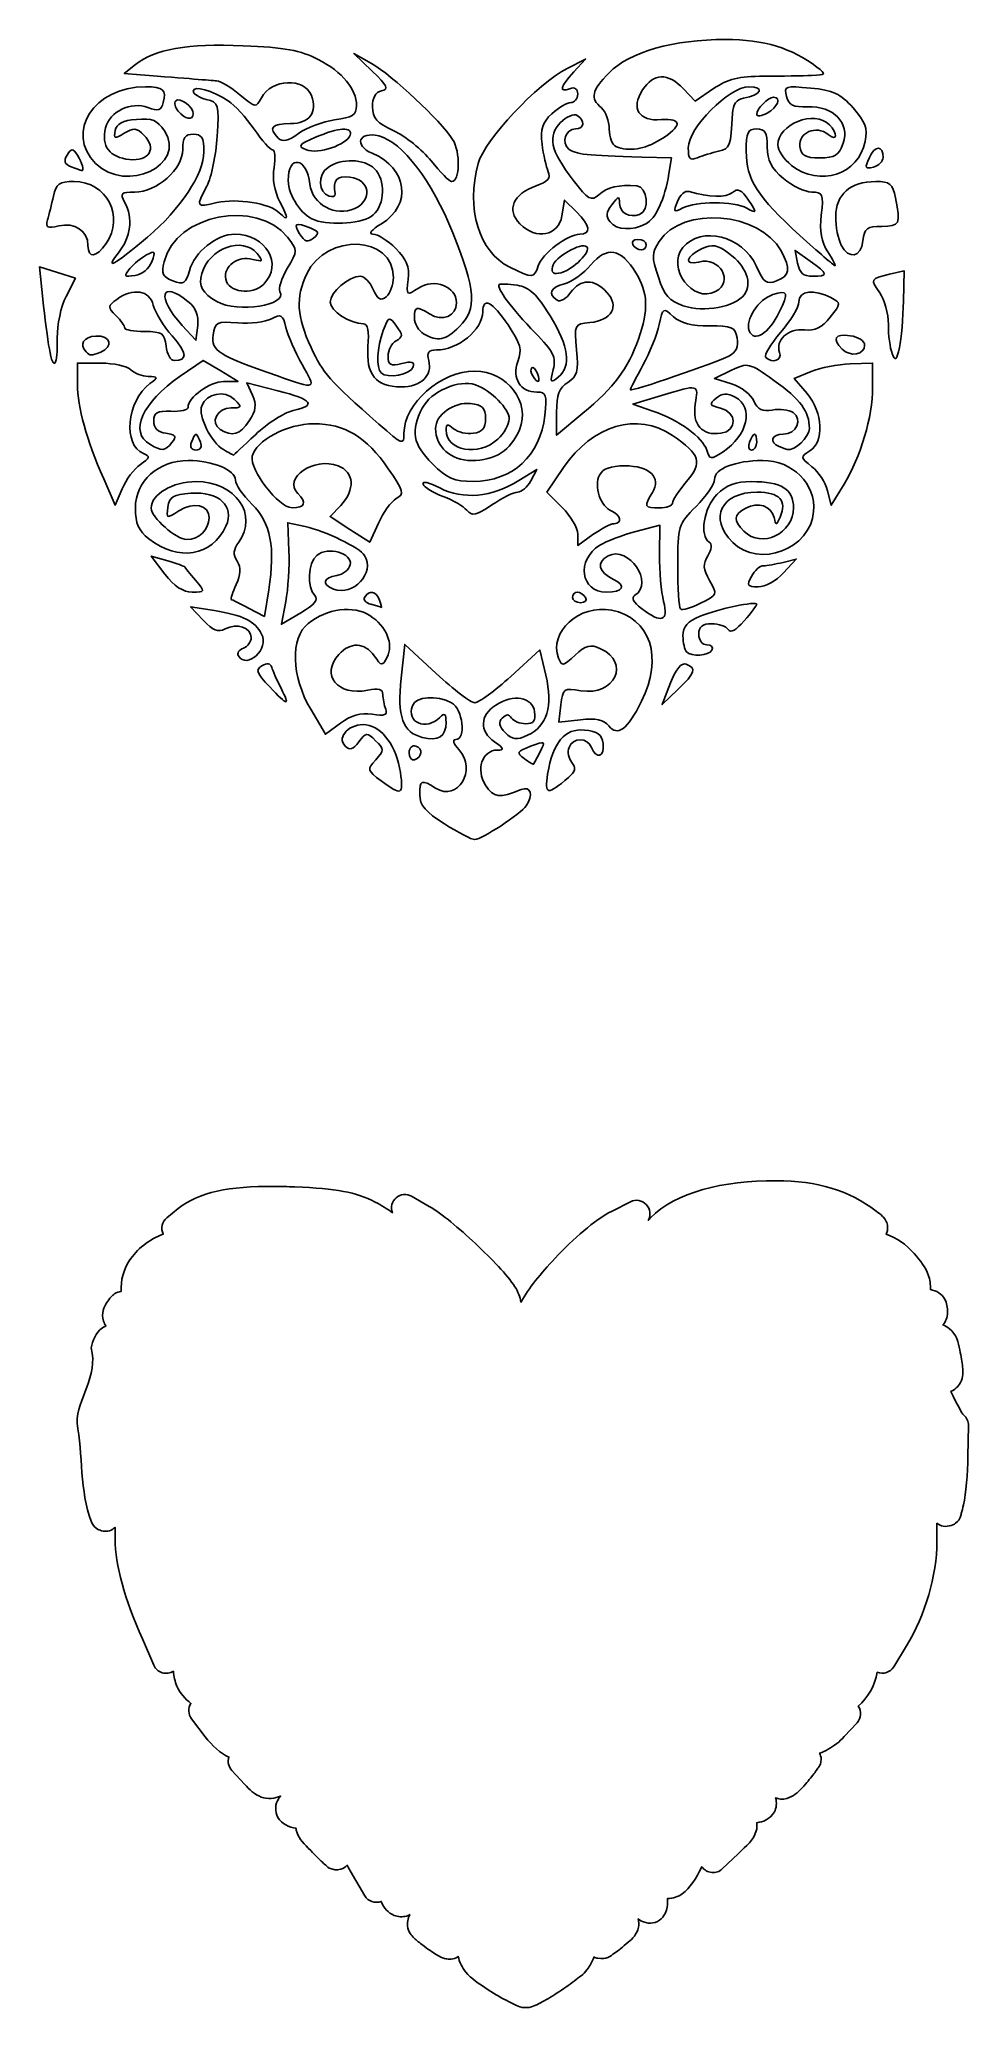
# Model space of a CAD drawing. Header units: centimetres. Extents: x -12.9 to 13.2, y -30.6 to 24.8.
import ezdxf

# ---------------------------------------------------------------- set-up
doc = ezdxf.new("R2010")
doc.units = ezdxf.units.CM
doc.header["$MEASUREMENT"] = 0
doc.layers.add('Layer 1', color=7, linetype='Continuous')

msp = doc.modelspace()

# ---------------------------------------------------------------- linework, layer by layer
at = {"layer": 'Layer 1', "color": 9}
for points, knots in [([(-6.20913, 22.0249), (-6.49602, 22.31179), (-6.39652, 22.42997), (-5.86808, 22.42997), (-5.86808, 22.42997), (-5.3305, 22.42997), (-5.09365, 22.74523), (-5.2754, 23.21885), (-5.2754, 23.21885), (-5.47387, 23.73607), (-6.3935, 23.69443), (-6.68211, 23.15514), (-6.68211, 23.15514), (-6.83477, 22.86989), (-6.84981, 22.87199), (-7.28635, 23.23931), (-7.28635, 23.23931), (-7.53258, 23.4465), (-7.82899, 23.62435), (-7.94505, 23.63455), (-7.94505, 23.63455), (-8.13441, 23.65118), (-8.74217, 23.699), (-10.09085, 23.80339), (-10.09085, 23.80339), (-10.09085, 23.80339), (-10.54309, 23.8384), (-10.54309, 23.8384), (-10.54309, 23.8384), (-10.54309, 23.8384), (-10.22508, 24.09591), (-10.22508, 24.09591), (-10.22508, 24.09591), (-9.6944, 24.52563), (-8.76131, 24.68821), (-7.19321, 24.62419), (-7.19321, 24.62419), (-6.03984, 24.5771), (-5.57184, 24.49164), (-5.08954, 24.24006), (-5.08954, 24.24006), (-4.39369, 23.87708), (-4.00489, 23.40941), (-4.00489, 22.93539), (-4.00489, 22.93539), (-4.00489, 22.67438), (-4.11543, 22.60243), (-4.62067, 22.53467), (-4.62067, 22.53467), (-4.95935, 22.48924), (-5.41754, 22.3182), (-5.63886, 22.15456), (-5.63886, 22.15456), (-5.93846, 21.93306), (-6.08416, 21.89993), (-6.20913, 22.0249)], [0, 0, 0, 0, 0.06666667, 0.06666667, 0.06666667, 0.06666667, 0.13333333, 0.13333333, 0.13333333, 0.13333333, 0.2, 0.2, 0.2, 0.2, 0.26666667, 0.26666667, 0.26666667, 0.26666667, 0.33333333, 0.33333333, 0.33333333, 0.33333333, 0.4, 0.4, 0.4, 0.4, 0.46666667, 0.46666667, 0.46666667, 0.46666667, 0.53333333, 0.53333333, 0.53333333, 0.53333333, 0.6, 0.6, 0.6, 0.6, 0.66666667, 0.66666667, 0.66666667, 0.66666667, 0.73333333, 0.73333333, 0.73333333, 0.73333333, 0.8, 0.8, 0.8, 0.8, 0.86666667, 0.86666667, 0.86666667, 0.86666667, 1, 1, 1, 1]), ([(-1.8999, 21.37777), (-2.15565, 21.69601), (-2.6321, 22.07963), (-2.95868, 22.23025), (-2.95868, 22.23025), (-3.4331, 22.44904), (-3.55324, 22.58387), (-3.55629, 22.90093), (-3.55629, 22.90093), (-3.5588, 23.16096), (-3.47068, 23.31684), (-3.30067, 23.35309), (-3.30067, 23.35309), (-3.08659, 23.39875), (-3.13196, 23.49593), (-3.56012, 23.90882), (-3.56012, 23.90882), (-3.56012, 23.90882), (-4.07901, 24.40922), (-4.07901, 24.40922), (-4.07901, 24.40922), (-4.07901, 24.40922), (-3.58203, 24.12381), (-3.58203, 24.12381), (-3.58203, 24.12381), (-2.99887, 23.78891), (-1.6416, 22.5171), (-1.2997, 21.9852), (-1.2997, 21.9852), (-1.07106, 21.62948), (-1.09139, 20.79915), (-1.32875, 20.79915), (-1.32875, 20.79915), (-1.38713, 20.79915), (-1.64415, 21.05953), (-1.8999, 21.37777)], [0, 0, 0, 0, 0.1, 0.1, 0.1, 0.1, 0.2, 0.2, 0.2, 0.2, 0.3, 0.3, 0.3, 0.3, 0.4, 0.4, 0.4, 0.4, 0.5, 0.5, 0.5, 0.5, 0.6, 0.6, 0.6, 0.6, 0.7, 0.7, 0.7, 0.7, 0.8, 0.8, 0.8, 0.8, 1, 1, 1, 1]), ([(3.29673, 21.78687), (3.1948, 21.828), (3.11141, 22.04807), (3.11141, 22.27591), (3.11141, 22.27591), (3.11141, 22.50376), (3.01133, 22.77323), (2.88902, 22.87473), (2.88902, 22.87473), (2.56517, 23.14351), (2.61251, 23.3561), (3.10933, 23.86426), (3.10933, 23.86426), (3.67703, 24.44492), (4.9316, 24.80309), (6.38276, 24.79881), (6.38276, 24.79881), (7.4735, 24.79558), (8.25479, 24.56002), (8.95657, 24.02279), (8.95657, 24.02279), (9.22871, 23.81447), (9.22173, 23.80329), (8.80832, 23.78511), (8.80832, 23.78511), (8.56972, 23.77463), (7.96696, 23.76573), (7.46886, 23.76535), (7.46886, 23.76535), (6.76249, 23.7648), (6.44982, 23.68768), (6.04778, 23.41485), (6.04778, 23.41485), (6.04778, 23.41485), (5.53233, 23.06506), (5.53233, 23.06506), (5.53233, 23.06506), (5.53233, 23.06506), (5.19584, 23.41466), (5.19584, 23.41466), (5.19584, 23.41466), (4.7576, 23.87), (4.36548, 23.85766), (4.05163, 23.37866), (4.05163, 23.37866), (3.71059, 22.85817), (3.9421, 22.48985), (4.5777, 22.54172), (4.5777, 22.54172), (5.17405, 22.59039), (5.16526, 22.35449), (4.5569, 21.98357), (4.5569, 21.98357), (4.08872, 21.69812), (3.67625, 21.63373), (3.29673, 21.78687)], [0, 0, 0, 0, 0.06666667, 0.06666667, 0.06666667, 0.06666667, 0.13333333, 0.13333333, 0.13333333, 0.13333333, 0.2, 0.2, 0.2, 0.2, 0.26666667, 0.26666667, 0.26666667, 0.26666667, 0.33333333, 0.33333333, 0.33333333, 0.33333333, 0.4, 0.4, 0.4, 0.4, 0.46666667, 0.46666667, 0.46666667, 0.46666667, 0.53333333, 0.53333333, 0.53333333, 0.53333333, 0.6, 0.6, 0.6, 0.6, 0.66666667, 0.66666667, 0.66666667, 0.66666667, 0.73333333, 0.73333333, 0.73333333, 0.73333333, 0.8, 0.8, 0.8, 0.8, 0.86666667, 0.86666667, 0.86666667, 0.86666667, 1, 1, 1, 1]), ([(0.31176, 18.38443), (-0.5612, 18.81447), (-0.93309, 20.03529), (-0.57931, 21.30957), (-0.57931, 21.30957), (-0.39382, 21.97767), (1.08327, 23.55377), (1.92611, 23.98293), (1.92611, 23.98293), (1.92611, 23.98293), (2.44425, 24.24676), (2.44425, 24.24676), (2.44425, 24.24676), (2.44425, 24.24676), (2.11068, 23.88477), (2.11068, 23.88477), (2.11068, 23.88477), (1.72403, 23.46518), (1.6833, 23.29281), (1.99948, 23.41414), (1.99948, 23.41414), (2.14031, 23.46818), (2.22187, 23.4121), (2.22187, 23.26124), (2.22187, 23.26124), (2.22187, 23.1302), (2.13438, 23.02299), (2.02744, 23.02299), (2.02744, 23.02299), (1.92051, 23.02299), (1.68079, 22.88118), (1.49475, 22.70785), (1.49475, 22.70785), (1.23031, 22.46149), (1.17044, 22.27543), (1.22042, 21.85538), (1.22042, 21.85538), (1.25558, 21.55984), (1.33259, 21.20924), (1.39155, 21.07627), (1.39155, 21.07627), (1.47175, 20.89539), (1.38733, 20.79565), (1.05639, 20.68028), (1.05639, 20.68028), (0.40196, 20.45214), (0.20697, 19.99718), (0.59664, 19.60752), (0.59664, 19.60752), (1.05967, 19.14448), (1.67975, 19.26353), (1.77764, 19.83424), (1.77764, 19.83424), (1.77764, 19.83424), (1.85371, 20.27777), (1.85371, 20.27777), (1.85371, 20.27777), (1.85371, 20.27777), (2.18605, 19.94544), (2.18605, 19.94544), (2.18605, 19.94544), (2.57644, 19.55504), (2.61276, 19.31659), (2.28182, 19.31659), (2.28182, 19.31659), (1.94066, 19.31659), (1.21747, 18.76583), (1.10873, 18.4232), (1.10873, 18.4232), (0.99695, 18.07104), (0.95233, 18.06887), (0.31176, 18.38443)], [0, 0, 0, 0, 0.05263158, 0.05263158, 0.05263158, 0.05263158, 0.10526316, 0.10526316, 0.10526316, 0.10526316, 0.15789474, 0.15789474, 0.15789474, 0.15789474, 0.21052632, 0.21052632, 0.21052632, 0.21052632, 0.26315789, 0.26315789, 0.26315789, 0.26315789, 0.31578947, 0.31578947, 0.31578947, 0.31578947, 0.36842105, 0.36842105, 0.36842105, 0.36842105, 0.42105263, 0.42105263, 0.42105263, 0.42105263, 0.47368421, 0.47368421, 0.47368421, 0.47368421, 0.52631579, 0.52631579, 0.52631579, 0.52631579, 0.57894737, 0.57894737, 0.57894737, 0.57894737, 0.63157895, 0.63157895, 0.63157895, 0.63157895, 0.68421053, 0.68421053, 0.68421053, 0.68421053, 0.73684211, 0.73684211, 0.73684211, 0.73684211, 0.78947368, 0.78947368, 0.78947368, 0.78947368, 0.84210526, 0.84210526, 0.84210526, 0.84210526, 0.89473684, 0.89473684, 0.89473684, 0.89473684, 1, 1, 1, 1]), ([(-11.3503, 21.31131), (-12.22674, 22.18774), (-11.39567, 23.46776), (-9.95019, 23.46776), (-9.95019, 23.46776), (-9.44828, 23.46776), (-9.35307, 23.38371), (-9.44721, 23.02372), (-9.44721, 23.02372), (-9.5066, 22.79662), (-9.58596, 22.77016), (-9.87644, 22.8806), (-9.87644, 22.8806), (-10.35772, 23.06359), (-10.95443, 22.77763), (-11.07244, 22.30747), (-11.07244, 22.30747), (-11.20011, 21.79878), (-10.95511, 21.47488), (-10.40099, 21.41977), (-10.40099, 21.41977), (-9.83748, 21.36373), (-9.61773, 21.73134), (-9.99138, 22.10499), (-9.99138, 22.10499), (-10.19806, 22.31167), (-10.28446, 22.32004), (-10.54318, 22.15847), (-10.54318, 22.15847), (-10.81325, 21.98982), (-10.84384, 21.99903), (-10.799, 22.2355), (-10.799, 22.2355), (-10.76287, 22.42604), (-10.58946, 22.51731), (-10.20228, 22.54958), (-10.20228, 22.54958), (-9.75671, 22.58671), (-9.61207, 22.52727), (-9.41463, 22.22594), (-9.41463, 22.22594), (-8.77993, 21.25726), (-10.48879, 20.4498), (-11.3503, 21.31131)], [0, 0, 0, 0, 0.08333333, 0.08333333, 0.08333333, 0.08333333, 0.16666667, 0.16666667, 0.16666667, 0.16666667, 0.25, 0.25, 0.25, 0.25, 0.33333333, 0.33333333, 0.33333333, 0.33333333, 0.41666667, 0.41666667, 0.41666667, 0.41666667, 0.5, 0.5, 0.5, 0.5, 0.58333333, 0.58333333, 0.58333333, 0.58333333, 0.66666667, 0.66666667, 0.66666667, 0.66666667, 0.75, 0.75, 0.75, 0.75, 0.83333333, 0.83333333, 0.83333333, 0.83333333, 1, 1, 1, 1]), ([(-6.18095, 19.92114), (-6.44008, 20.18027), (-7.37459, 20.33222), (-7.93367, 20.20612), (-7.93367, 20.20612), (-8.52982, 20.07167), (-8.52976, 20.07158), (-8.22011, 20.67038), (-8.22011, 20.67038), (-8.09226, 20.91761), (-7.96073, 21.5473), (-7.92784, 22.06968), (-7.92784, 22.06968), (-7.87063, 22.97801), (-7.88401, 23.02348), (-8.23442, 23.11143), (-8.23442, 23.11143), (-8.43594, 23.16201), (-8.60082, 23.26737), (-8.60082, 23.34556), (-8.60082, 23.34556), (-8.60082, 23.51404), (-8.06739, 23.36417), (-7.61538, 23.06872), (-7.61538, 23.06872), (-7.44033, 22.95429), (-7.11436, 22.59697), (-6.89101, 22.27468), (-6.89101, 22.27468), (-6.66765, 21.95238), (-6.43147, 21.68869), (-6.36614, 21.68869), (-6.36614, 21.68869), (-6.30082, 21.68869), (-6.28359, 21.46551), (-6.32785, 21.19274), (-6.32785, 21.19274), (-6.37837, 20.88141), (-6.3183, 20.52268), (-6.16646, 20.22907), (-6.16646, 20.22907), (-5.9122, 19.73738), (-5.91602, 19.65621), (-6.18095, 19.92114)], [0, 0, 0, 0, 0.08333333, 0.08333333, 0.08333333, 0.08333333, 0.16666667, 0.16666667, 0.16666667, 0.16666667, 0.25, 0.25, 0.25, 0.25, 0.33333333, 0.33333333, 0.33333333, 0.33333333, 0.41666667, 0.41666667, 0.41666667, 0.41666667, 0.5, 0.5, 0.5, 0.5, 0.58333333, 0.58333333, 0.58333333, 0.58333333, 0.66666667, 0.66666667, 0.66666667, 0.66666667, 0.75, 0.75, 0.75, 0.75, 0.83333333, 0.83333333, 0.83333333, 0.83333333, 1, 1, 1, 1]), ([(5.33525, 21.74435), (5.33525, 22.30763), (6.4858, 23.46776), (7.04443, 23.46776), (7.04443, 23.46776), (7.50605, 23.46776), (7.39767, 23.23861), (6.89194, 23.14535), (6.89194, 23.14535), (6.69583, 23.10919), (6.58998, 22.96626), (6.57935, 22.72326), (6.57935, 22.72326), (6.53856, 21.79094), (6.51319, 21.72149), (6.18772, 21.65091), (6.18772, 21.65091), (6.00425, 21.61112), (5.73739, 21.52949), (5.5947, 21.4695), (5.5947, 21.4695), (5.38632, 21.38192), (5.33525, 21.43602), (5.33525, 21.74435)], [0, 0, 0, 0, 0.14285714, 0.14285714, 0.14285714, 0.14285714, 0.28571429, 0.28571429, 0.28571429, 0.28571429, 0.42857143, 0.42857143, 0.42857143, 0.42857143, 0.57142857, 0.57142857, 0.57142857, 0.57142857, 0.71428571, 0.71428571, 0.71428571, 0.71428571, 1, 1, 1, 1]), ([(8.24624, 21.25468), (8.03139, 21.42368), (7.8556, 21.6802), (7.8556, 21.82472), (7.8556, 21.82472), (7.8556, 22.41751), (8.88393, 22.8249), (9.30851, 22.40031), (9.30851, 22.40031), (9.56172, 22.14711), (9.52965, 21.91301), (9.27115, 22.12755), (9.27115, 22.12755), (8.94441, 22.39872), (8.42183, 22.17471), (8.47705, 21.78715), (8.47705, 21.78715), (8.51389, 21.52849), (8.62265, 21.4663), (9.03808, 21.4663), (9.03808, 21.4663), (9.46763, 21.4663), (9.57746, 21.5347), (9.69791, 21.87721), (9.69791, 21.87721), (9.89697, 22.44321), (9.42044, 22.93144), (8.69556, 22.90419), (8.69556, 22.90419), (8.29273, 22.88905), (8.16683, 22.95071), (8.10311, 23.19434), (8.10311, 23.19434), (8.02718, 23.48474), (8.06886, 23.49924), (8.78257, 23.43066), (8.78257, 23.43066), (9.40498, 23.37085), (9.62119, 23.27002), (9.97421, 22.87492), (9.97421, 22.87492), (10.32317, 22.48436), (10.38843, 22.3039), (10.31614, 21.92927), (10.31614, 21.92927), (10.13595, 20.99542), (9.03286, 20.63592), (8.24624, 21.25468)], [0, 0, 0, 0, 0.07692308, 0.07692308, 0.07692308, 0.07692308, 0.15384615, 0.15384615, 0.15384615, 0.15384615, 0.23076923, 0.23076923, 0.23076923, 0.23076923, 0.30769231, 0.30769231, 0.30769231, 0.30769231, 0.38461538, 0.38461538, 0.38461538, 0.38461538, 0.46153846, 0.46153846, 0.46153846, 0.46153846, 0.53846154, 0.53846154, 0.53846154, 0.53846154, 0.61538462, 0.61538462, 0.61538462, 0.61538462, 0.69230769, 0.69230769, 0.69230769, 0.69230769, 0.76923077, 0.76923077, 0.76923077, 0.76923077, 0.84615385, 0.84615385, 0.84615385, 0.84615385, 1, 1, 1, 1]), ([(-9.02615, 22.77718), (-9.11697, 22.88661), (-9.14796, 23.01946), (-9.09501, 23.07241), (-9.09501, 23.07241), (-8.98375, 23.18367), (-8.60082, 22.90156), (-8.60082, 22.70832), (-8.60082, 22.70832), (-8.60082, 22.51314), (-8.83902, 22.5517), (-9.02615, 22.77718)], [0, 0, 0, 0, 0.25, 0.25, 0.25, 0.25, 0.5, 0.5, 0.5, 0.5, 1, 1, 1, 1]), ([(7.26258, 22.69161), (7.26258, 22.84924), (7.58108, 23.17125), (7.737, 23.17125), (7.737, 23.17125), (7.96711, 23.17125), (7.85189, 22.88318), (7.55909, 22.72648), (7.55909, 22.72648), (7.39601, 22.6392), (7.26258, 22.62351), (7.26258, 22.69161)], [0, 0, 0, 0, 0.25, 0.25, 0.25, 0.25, 0.5, 0.5, 0.5, 0.5, 1, 1, 1, 1]), ([(-5.41332, 21.69199), (-5.67555, 21.79333), (-5.64611, 21.83404), (-5.15863, 22.04415), (-5.15863, 22.04415), (-4.50404, 22.32627), (-4.10551, 22.35049), (-4.18796, 22.10313), (-4.18796, 22.10313), (-4.27892, 21.83024), (-5.07762, 21.56225), (-5.41332, 21.69199)], [0, 0, 0, 0, 0.25, 0.25, 0.25, 0.25, 0.5, 0.5, 0.5, 0.5, 1, 1, 1, 1]), ([(-2.11462, 16.5116), (-2.25732, 16.59471), (-2.37407, 16.79283), (-2.37407, 16.95186), (-2.37407, 16.95186), (-2.37407, 17.28771), (-2.32028, 17.30251), (-1.94693, 17.06935), (-1.94693, 17.06935), (-1.58309, 16.84213), (-1.18802, 17.0079), (-1.18802, 17.38779), (-1.18802, 17.38779), (-1.18802, 17.84486), (-1.82151, 18.08701), (-2.26206, 17.79835), (-2.26206, 17.79835), (-2.60027, 17.57675), (-2.60591, 17.58147), (-2.55224, 18.04121), (-2.55224, 18.04121), (-2.51053, 18.39844), (-2.5935, 18.60605), (-2.90077, 18.91332), (-2.90077, 18.91332), (-3.12257, 19.13512), (-3.41169, 19.31684), (-3.54327, 19.31714), (-3.54327, 19.31714), (-3.68295, 19.31747), (-3.58366, 19.43894), (-3.30465, 19.60906), (-3.30465, 19.60906), (-2.43454, 20.13958), (-2.56934, 21.17691), (-3.56267, 21.59457), (-3.56267, 21.59457), (-4.09558, 21.81864), (-3.93947, 22.2236), (-3.37483, 22.08188), (-3.37483, 22.08188), (-2.71879, 21.91723), (-1.87762, 20.81444), (-1.29199, 19.35125), (-1.29199, 19.35125), (-0.64205, 17.72739), (-0.60621, 17.21631), (-1.10715, 16.71537), (-1.10715, 16.71537), (-1.50166, 16.32086), (-1.71356, 16.278), (-2.11462, 16.5116)], [0, 0, 0, 0, 0.07142857, 0.07142857, 0.07142857, 0.07142857, 0.14285714, 0.14285714, 0.14285714, 0.14285714, 0.21428571, 0.21428571, 0.21428571, 0.21428571, 0.28571429, 0.28571429, 0.28571429, 0.28571429, 0.35714286, 0.35714286, 0.35714286, 0.35714286, 0.42857143, 0.42857143, 0.42857143, 0.42857143, 0.5, 0.5, 0.5, 0.5, 0.57142857, 0.57142857, 0.57142857, 0.57142857, 0.64285714, 0.64285714, 0.64285714, 0.64285714, 0.71428571, 0.71428571, 0.71428571, 0.71428571, 0.78571429, 0.78571429, 0.78571429, 0.78571429, 0.85714286, 0.85714286, 0.85714286, 0.85714286, 1, 1, 1, 1]), ([(3.13207, 19.66233), (3.01047, 19.80885), (3.0237, 19.93319), (3.18333, 20.14416), (3.18333, 20.14416), (3.36989, 20.39071), (3.39911, 20.39566), (3.4032, 20.18142), (3.4032, 20.18142), (3.40836, 19.91119), (3.67244, 19.76601), (3.96388, 19.87319), (3.96388, 19.87319), (4.25501, 19.98025), (4.19333, 20.6469), (3.88975, 20.67438), (3.88975, 20.67438), (3.38967, 20.71966), (3.051, 20.64218), (2.81485, 20.42847), (2.81485, 20.42847), (2.60244, 20.23624), (2.52467, 20.2805), (2.09689, 20.83709), (2.09689, 20.83709), (1.45286, 21.67505), (1.36397, 22.08272), (1.74269, 22.46145), (1.74269, 22.46145), (1.90825, 22.627), (2.11715, 22.71707), (2.20691, 22.66159), (2.20691, 22.66159), (2.43701, 22.51938), (2.40991, 22.28171), (2.1636, 22.28171), (2.1636, 22.28171), (1.88381, 22.28171), (1.75254, 21.89348), (1.97123, 21.71277), (1.97123, 21.71277), (2.1488, 21.56605), (2.47823, 21.53015), (4.02693, 21.48878), (4.02693, 21.48878), (4.02693, 21.48878), (4.86831, 21.4663), (4.86831, 21.4663), (4.86831, 21.4663), (4.86831, 21.4663), (4.79276, 21.02153), (4.79276, 21.02153), (4.79276, 21.02153), (4.66901, 20.29302), (4.42203, 19.75912), (4.13861, 19.60743), (4.13861, 19.60743), (3.7631, 19.40647), (3.32457, 19.43038), (3.13207, 19.66233)], [0, 0, 0, 0, 0.0625, 0.0625, 0.0625, 0.0625, 0.125, 0.125, 0.125, 0.125, 0.1875, 0.1875, 0.1875, 0.1875, 0.25, 0.25, 0.25, 0.25, 0.3125, 0.3125, 0.3125, 0.3125, 0.375, 0.375, 0.375, 0.375, 0.4375, 0.4375, 0.4375, 0.4375, 0.5, 0.5, 0.5, 0.5, 0.5625, 0.5625, 0.5625, 0.5625, 0.625, 0.625, 0.625, 0.625, 0.6875, 0.6875, 0.6875, 0.6875, 0.75, 0.75, 0.75, 0.75, 0.8125, 0.8125, 0.8125, 0.8125, 0.875, 0.875, 0.875, 0.875, 1, 1, 1, 1]), ([(8.47804, 19.28196), (7.28089, 20.3712), (6.96827, 20.86148), (6.96704, 21.65162), (6.96704, 21.65162), (6.96622, 22.1832), (7.01242, 22.28171), (7.26258, 22.28171), (7.26258, 22.28171), (7.50114, 22.28171), (7.55909, 22.18287), (7.55909, 21.77599), (7.55909, 21.77599), (7.55909, 21.39329), (7.67004, 21.17692), (8.01523, 20.88646), (8.01523, 20.88646), (8.26611, 20.67536), (8.62485, 20.50264), (8.81243, 20.50264), (8.81243, 20.50264), (9.12733, 20.50264), (9.14789, 20.45306), (9.08062, 19.85614), (9.08062, 19.85614), (9.02873, 19.39586), (9.08159, 19.09694), (9.26413, 18.81835), (9.26413, 18.81835), (9.40515, 18.60314), (9.49617, 18.42815), (9.4664, 18.42949), (9.4664, 18.42949), (9.43664, 18.43083), (8.99188, 18.81445), (8.47804, 19.28196)], [0, 0, 0, 0, 0.1, 0.1, 0.1, 0.1, 0.2, 0.2, 0.2, 0.2, 0.3, 0.3, 0.3, 0.3, 0.4, 0.4, 0.4, 0.4, 0.5, 0.5, 0.5, 0.5, 0.6, 0.6, 0.6, 0.6, 0.7, 0.7, 0.7, 0.7, 0.8, 0.8, 0.8, 0.8, 1, 1, 1, 1]), ([(-12.04235, 21.21731), (-12.22719, 21.29066), (-12.25747, 21.37867), (-12.15354, 21.54047), (-12.15354, 21.54047), (-12.0266, 21.73809), (-11.99448, 21.73808), (-11.86473, 21.54043), (-11.86473, 21.54043), (-11.73021, 21.33551), (-11.66386, 21.08151), (-11.75127, 21.10608), (-11.75127, 21.10608), (-11.77165, 21.11181), (-11.90264, 21.16187), (-12.04235, 21.21731)], [0, 0, 0, 0, 0.2, 0.2, 0.2, 0.2, 0.4, 0.4, 0.4, 0.4, 0.6, 0.6, 0.6, 0.6, 1, 1, 1, 1]), ([(-10.71074, 18.78772), (-10.35358, 19.24178), (-10.28925, 19.75973), (-10.53337, 20.21587), (-10.53337, 20.21587), (-10.66903, 20.46935), (-10.63593, 20.50264), (-10.24823, 20.50264), (-10.24823, 20.50264), (-9.62745, 20.50264), (-8.89734, 21.15077), (-8.89734, 21.70186), (-8.89734, 21.70186), (-8.89734, 22.03462), (-8.82943, 22.13345), (-8.60082, 22.13345), (-8.60082, 22.13345), (-8.3637, 22.13345), (-8.30431, 22.03462), (-8.30431, 21.63998), (-8.30431, 21.63998), (-8.30431, 21.01309), (-8.95465, 20.02713), (-9.8916, 19.23353), (-9.8916, 19.23353), (-10.84779, 18.42364), (-11.10892, 18.28152), (-10.71074, 18.78772)], [0, 0, 0, 0, 0.125, 0.125, 0.125, 0.125, 0.25, 0.25, 0.25, 0.25, 0.375, 0.375, 0.375, 0.375, 0.5, 0.5, 0.5, 0.5, 0.625, 0.625, 0.625, 0.625, 0.75, 0.75, 0.75, 0.75, 1, 1, 1, 1]), ([(10.43397, 21.47364), (10.59823, 21.82169), (10.82072, 21.82238), (10.82072, 21.47484), (10.82072, 21.47484), (10.82072, 21.36685), (10.69781, 21.24636), (10.54759, 21.20708), (10.54759, 21.20708), (10.31026, 21.14501), (10.29537, 21.17994), (10.43397, 21.47364)], [0, 0, 0, 0, 0.25, 0.25, 0.25, 0.25, 0.5, 0.5, 0.5, 0.5, 1, 1, 1, 1]), ([(-5.19094, 19.71679), (-5.55787, 19.84925), (-5.92541, 20.4024), (-5.92892, 20.82746), (-5.92892, 20.82746), (-5.93506, 21.57106), (-5.40165, 21.48251), (-5.3155, 20.72563), (-5.3155, 20.72563), (-5.24965, 20.147), (-4.59743, 19.79469), (-4.05209, 20.04316), (-4.05209, 20.04316), (-3.53811, 20.27735), (-3.62918, 20.85563), (-4.1902, 20.92019), (-4.1902, 20.92019), (-4.56898, 20.96377), (-4.67978, 20.84035), (-4.61083, 20.45167), (-4.61083, 20.45167), (-4.59863, 20.38287), (-4.67412, 20.35505), (-4.7786, 20.38983), (-4.7786, 20.38983), (-5.0815, 20.49069), (-5.09952, 20.98395), (-4.80808, 21.19706), (-4.80808, 21.19706), (-4.44552, 21.46216), (-3.78034, 21.44296), (-3.49658, 21.1592), (-3.49658, 21.1592), (-3.18201, 20.84463), (-3.20211, 20.15948), (-3.53473, 19.85846), (-3.53473, 19.85846), (-3.79778, 19.6204), (-4.7082, 19.54252), (-5.19094, 19.71679)], [0, 0, 0, 0, 0.09090909, 0.09090909, 0.09090909, 0.09090909, 0.18181818, 0.18181818, 0.18181818, 0.18181818, 0.27272727, 0.27272727, 0.27272727, 0.27272727, 0.36363636, 0.36363636, 0.36363636, 0.36363636, 0.45454545, 0.45454545, 0.45454545, 0.45454545, 0.54545455, 0.54545455, 0.54545455, 0.54545455, 0.63636364, 0.63636364, 0.63636364, 0.63636364, 0.72727273, 0.72727273, 0.72727273, 0.72727273, 0.81818182, 0.81818182, 0.81818182, 0.81818182, 1, 1, 1, 1]), ([(-11.56595, 19.00192), (-11.56595, 19.41062), (-11.94447, 19.66187), (-12.39126, 19.54973), (-12.39126, 19.54973), (-12.71142, 19.46938), (-12.76359, 19.49758), (-12.70348, 19.7185), (-12.70348, 19.7185), (-12.66378, 19.86438), (-12.59047, 20.16721), (-12.54057, 20.39144), (-12.54057, 20.39144), (-12.46395, 20.73572), (-12.37357, 20.79915), (-11.9596, 20.79915), (-11.9596, 20.79915), (-11.03827, 20.79915), (-10.52573, 19.80935), (-11.05546, 19.05307), (-11.05546, 19.05307), (-11.33743, 18.65049), (-11.56595, 18.6276), (-11.56595, 19.00192)], [0, 0, 0, 0, 0.14285714, 0.14285714, 0.14285714, 0.14285714, 0.28571429, 0.28571429, 0.28571429, 0.28571429, 0.42857143, 0.42857143, 0.42857143, 0.42857143, 0.57142857, 0.57142857, 0.57142857, 0.57142857, 0.71428571, 0.71428571, 0.71428571, 0.71428571, 1, 1, 1, 1]), ([(5.02804, 20.23987), (5.09979, 20.42516), (5.2483, 20.55013), (5.35806, 20.51757), (5.35806, 20.51757), (5.92499, 20.34942), (6.39711, 20.33805), (6.57803, 20.4882), (6.57803, 20.4882), (6.73603, 20.61933), (6.8354, 20.572), (7.03197, 20.272), (7.03197, 20.272), (7.27673, 19.89844), (7.27548, 19.89227), (6.98634, 20.04702), (6.98634, 20.04702), (6.60941, 20.24874), (5.55189, 20.25316), (5.18079, 20.05455), (5.18079, 20.05455), (4.92829, 19.91942), (4.91173, 19.93951), (5.02804, 20.23987)], [0, 0, 0, 0, 0.14285714, 0.14285714, 0.14285714, 0.14285714, 0.28571429, 0.28571429, 0.28571429, 0.28571429, 0.42857143, 0.42857143, 0.42857143, 0.42857143, 0.57142857, 0.57142857, 0.57142857, 0.57142857, 0.71428571, 0.71428571, 0.71428571, 0.71428571, 1, 1, 1, 1]), ([(9.63989, 19.01033), (9.55548, 19.16805), (9.48642, 19.5312), (9.48642, 19.81733), (9.48642, 19.81733), (9.48642, 20.43547), (9.90365, 20.79915), (10.61279, 20.79915), (10.61279, 20.79915), (11.01765, 20.79915), (11.09257, 20.73718), (11.17283, 20.33585), (11.17283, 20.33585), (11.32089, 19.59556), (11.29187, 19.53603), (10.78366, 19.53754), (10.78366, 19.53754), (10.36781, 19.53878), (10.2954, 19.48314), (10.25492, 19.13127), (10.25492, 19.13127), (10.20048, 18.65818), (9.86379, 18.59197), (9.63989, 19.01033)], [0, 0, 0, 0, 0.14285714, 0.14285714, 0.14285714, 0.14285714, 0.28571429, 0.28571429, 0.28571429, 0.28571429, 0.42857143, 0.42857143, 0.42857143, 0.42857143, 0.57142857, 0.57142857, 0.57142857, 0.57142857, 0.71428571, 0.71428571, 0.71428571, 0.71428571, 1, 1, 1, 1]), ([(-7.93367, 17.41816), (-8.34651, 17.65227), (-8.45949, 17.85963), (-8.36217, 18.20467), (-8.36217, 18.20467), (-8.1608, 18.91867), (-7.20758, 19.26547), (-6.80284, 18.77198), (-6.80284, 18.77198), (-6.62188, 18.55134), (-6.63551, 18.5332), (-6.92605, 18.60804), (-6.92605, 18.60804), (-7.34757, 18.71663), (-7.75885, 18.41401), (-7.68908, 18.04661), (-7.68908, 18.04661), (-7.61837, 17.67433), (-6.94041, 17.5883), (-6.61801, 17.9107), (-6.61801, 17.9107), (-6.06345, 18.46525), (-6.5538, 19.31659), (-7.42777, 19.31659), (-7.42777, 19.31659), (-7.93985, 19.31659), (-8.56788, 18.81295), (-8.7102, 18.28816), (-8.7102, 18.28816), (-8.80874, 17.92475), (-8.86793, 17.88813), (-9.17259, 18.00205), (-9.17259, 18.00205), (-9.46296, 18.11061), (-9.50524, 18.20135), (-9.42295, 18.53931), (-9.42295, 18.53931), (-9.09896, 19.8698), (-6.81068, 20.32557), (-5.94976, 19.2311), (-5.94976, 19.2311), (-5.65533, 18.85679), (-5.65534, 18.85549), (-5.95358, 18.35001), (-5.95358, 18.35001), (-6.11785, 18.07159), (-6.21174, 17.77822), (-6.16221, 17.69809), (-6.16221, 17.69809), (-5.92427, 17.31308), (-7.35083, 17.08765), (-7.93367, 17.41816)], [0, 0, 0, 0, 0.07142857, 0.07142857, 0.07142857, 0.07142857, 0.14285714, 0.14285714, 0.14285714, 0.14285714, 0.21428571, 0.21428571, 0.21428571, 0.21428571, 0.28571429, 0.28571429, 0.28571429, 0.28571429, 0.35714286, 0.35714286, 0.35714286, 0.35714286, 0.42857143, 0.42857143, 0.42857143, 0.42857143, 0.5, 0.5, 0.5, 0.5, 0.57142857, 0.57142857, 0.57142857, 0.57142857, 0.64285714, 0.64285714, 0.64285714, 0.64285714, 0.71428571, 0.71428571, 0.71428571, 0.71428571, 0.78571429, 0.78571429, 0.78571429, 0.78571429, 0.85714286, 0.85714286, 0.85714286, 0.85714286, 1, 1, 1, 1]), ([(5.19534, 17.29942), (4.80726, 17.42999), (4.66426, 17.59408), (4.49325, 18.10503), (4.49325, 18.10503), (4.30124, 18.67874), (4.30387, 18.7854), (4.51811, 19.11238), (4.51811, 19.11238), (5.17783, 20.11923), (7.33751, 19.95022), (7.95154, 18.84369), (7.95154, 18.84369), (8.2271, 18.34711), (8.19491, 18.13682), (7.82224, 17.99896), (7.82224, 17.99896), (7.53745, 17.89361), (7.45896, 17.95153), (7.248, 18.42274), (7.248, 18.42274), (6.868, 19.27149), (5.70006, 19.56416), (5.18236, 18.94037), (5.18236, 18.94037), (4.71064, 18.37199), (5.46445, 17.3582), (6.1042, 17.70058), (6.1042, 17.70058), (6.62885, 17.98137), (6.22808, 18.68829), (5.63255, 18.53256), (5.63255, 18.53256), (5.20669, 18.42119), (5.26503, 18.69793), (5.71017, 18.90075), (5.71017, 18.90075), (6.02325, 19.04339), (6.14912, 19.02377), (6.47323, 18.78179), (6.47323, 18.78179), (6.96956, 18.41123), (7.14907, 17.93822), (6.9149, 17.61797), (6.9149, 17.61797), (6.65751, 17.26598), (5.77866, 17.10317), (5.19534, 17.29942)], [0, 0, 0, 0, 0.07692308, 0.07692308, 0.07692308, 0.07692308, 0.15384615, 0.15384615, 0.15384615, 0.15384615, 0.23076923, 0.23076923, 0.23076923, 0.23076923, 0.30769231, 0.30769231, 0.30769231, 0.30769231, 0.38461538, 0.38461538, 0.38461538, 0.38461538, 0.46153846, 0.46153846, 0.46153846, 0.46153846, 0.53846154, 0.53846154, 0.53846154, 0.53846154, 0.61538462, 0.61538462, 0.61538462, 0.61538462, 0.69230769, 0.69230769, 0.69230769, 0.69230769, 0.76923077, 0.76923077, 0.76923077, 0.76923077, 0.84615385, 0.84615385, 0.84615385, 0.84615385, 1, 1, 1, 1]), ([(-5.606, 19.32413), (-5.79639, 19.62898), (-5.73434, 19.66025), (-5.28775, 19.48451), (-5.28775, 19.48451), (-5.0587, 19.39437), (-5.04758, 19.34883), (-5.21973, 19.20595), (-5.21973, 19.20595), (-5.3805, 19.07253), (-5.46503, 19.09839), (-5.606, 19.32413)], [0, 0, 0, 0, 0.25, 0.25, 0.25, 0.25, 0.5, 0.5, 0.5, 0.5, 1, 1, 1, 1]), ([(-10.385, 18.34678), (-10.27329, 18.48137), (-10.06126, 18.65606), (-9.91381, 18.73498), (-9.91381, 18.73498), (-9.67969, 18.86027), (-9.6614, 18.83576), (-9.7695, 18.54156), (-9.7695, 18.54156), (-9.83955, 18.35089), (-10.04406, 18.1824), (-10.24069, 18.15337), (-10.24069, 18.15337), (-10.54844, 18.10792), (-10.56491, 18.12999), (-10.385, 18.34678)], [0, 0, 0, 0, 0.2, 0.2, 0.2, 0.2, 0.4, 0.4, 0.4, 0.4, 0.6, 0.6, 0.6, 0.6, 1, 1, 1, 1]), ([(-1.87, 12.85262), (-2.42221, 13.40484), (-2.48886, 13.77211), (-2.15426, 14.41915), (-2.15426, 14.41915), (-1.91208, 14.88748), (-1.11288, 15.23607), (-0.65469, 15.07323), (-0.65469, 15.07323), (-0.21381, 14.91654), (0.29454, 14.39939), (0.29454, 14.10756), (0.29454, 14.10756), (0.29454, 13.96187), (0.14853, 13.70664), (-0.02993, 13.54038), (-0.02993, 13.54038), (-0.56426, 13.04257), (-1.48453, 13.20986), (-1.48453, 13.80479), (-1.48453, 13.80479), (-1.48453, 13.97186), (-1.44003, 13.97874), (-1.27031, 13.83789), (-1.27031, 13.83789), (-1.15249, 13.7401), (-0.9023, 13.6819), (-0.71435, 13.70854), (-0.71435, 13.70854), (-0.46159, 13.74437), (-0.37261, 13.85348), (-0.37261, 14.12763), (-0.37261, 14.12763), (-0.37261, 14.42461), (-0.45624, 14.50784), (-0.79343, 14.54644), (-0.79343, 14.54644), (-1.25898, 14.59974), (-1.78104, 14.2269), (-1.78104, 13.84112), (-1.78104, 13.84112), (-1.78104, 13.33186), (-1.34145, 12.94158), (-0.76783, 12.94158), (-0.76783, 12.94158), (-0.1016, 12.94158), (0.34034, 13.22583), (0.5823, 13.80998), (0.5823, 13.80998), (0.90395, 14.5865), (0.23817, 15.46193), (-0.67404, 15.46193), (-0.67404, 15.46193), (-1.63068, 15.46193), (-2.6687, 14.54618), (-2.67003, 13.70104), (-2.67003, 13.70104), (-2.67055, 13.36744), (-2.70827, 13.38179), (-3.3748, 13.96911), (-3.3748, 13.96911), (-4.79333, 15.21907), (-4.94182, 15.38647), (-5.28411, 16.12154), (-5.28411, 16.12154), (-5.6919, 16.99727), (-5.72324, 17.53062), (-5.40617, 18.19878), (-5.40617, 18.19878), (-4.85379, 19.36284), (-2.96709, 19.28639), (-2.96709, 18.09995), (-2.96709, 18.09995), (-2.96709, 17.89212), (-3.0567, 17.64771), (-3.16621, 17.55683), (-3.16621, 17.55683), (-3.32073, 17.42859), (-3.40303, 17.47433), (-3.53367, 17.76106), (-3.53367, 17.76106), (-3.62626, 17.96427), (-3.78868, 18.13054), (-3.89459, 18.13054), (-3.89459, 18.13054), (-4.22133, 18.13054), (-4.74617, 17.68316), (-4.74617, 17.40465), (-4.74617, 17.40465), (-4.74617, 17.15365), (-4.19711, 16.79624), (-3.81152, 16.79624), (-3.81152, 16.79624), (-3.69084, 16.79624), (-3.64886, 16.58559), (-3.68329, 16.15272), (-3.68329, 16.15272), (-3.74563, 15.36895), (-3.4572, 15.01716), (-2.75227, 15.01716), (-2.75227, 15.01716), (-2.18764, 15.01716), (-1.85978, 15.32833), (-1.97205, 15.75765), (-1.97205, 15.75765), (-2.03046, 15.981), (-1.97707, 16.05495), (-1.75742, 16.05495), (-1.75742, 16.05495), (-1.14953, 16.05495), (-0.46069, 16.6219), (-0.45145, 17.12981), (-0.45145, 17.12981), (-0.44367, 17.55839), (-0.18918, 17.4259), (0.26047, 16.75917), (0.26047, 16.75917), (0.61751, 16.22975), (0.66195, 16.06536), (0.5386, 15.73024), (0.5386, 15.73024), (0.36488, 15.25828), (0.60657, 14.8689), (1.07325, 14.8689), (1.07325, 14.8689), (1.33757, 14.8689), (1.36262, 14.79545), (1.29694, 14.21281), (1.29694, 14.21281), (1.16841, 13.07243), (0.39823, 12.36292), (-0.72101, 12.35381), (-0.72101, 12.35381), (-1.26041, 12.34941), (-1.4484, 12.43103), (-1.87, 12.85262)], [0, 0, 0, 0, 0.02857143, 0.02857143, 0.02857143, 0.02857143, 0.05714286, 0.05714286, 0.05714286, 0.05714286, 0.08571429, 0.08571429, 0.08571429, 0.08571429, 0.11428571, 0.11428571, 0.11428571, 0.11428571, 0.14285714, 0.14285714, 0.14285714, 0.14285714, 0.17142857, 0.17142857, 0.17142857, 0.17142857, 0.2, 0.2, 0.2, 0.2, 0.22857143, 0.22857143, 0.22857143, 0.22857143, 0.25714286, 0.25714286, 0.25714286, 0.25714286, 0.28571429, 0.28571429, 0.28571429, 0.28571429, 0.31428571, 0.31428571, 0.31428571, 0.31428571, 0.34285714, 0.34285714, 0.34285714, 0.34285714, 0.37142857, 0.37142857, 0.37142857, 0.37142857, 0.4, 0.4, 0.4, 0.4, 0.42857143, 0.42857143, 0.42857143, 0.42857143, 0.45714286, 0.45714286, 0.45714286, 0.45714286, 0.48571429, 0.48571429, 0.48571429, 0.48571429, 0.51428571, 0.51428571, 0.51428571, 0.51428571, 0.54285714, 0.54285714, 0.54285714, 0.54285714, 0.57142857, 0.57142857, 0.57142857, 0.57142857, 0.6, 0.6, 0.6, 0.6, 0.62857143, 0.62857143, 0.62857143, 0.62857143, 0.65714286, 0.65714286, 0.65714286, 0.65714286, 0.68571429, 0.68571429, 0.68571429, 0.68571429, 0.71428571, 0.71428571, 0.71428571, 0.71428571, 0.74285714, 0.74285714, 0.74285714, 0.74285714, 0.77142857, 0.77142857, 0.77142857, 0.77142857, 0.8, 0.8, 0.8, 0.8, 0.82857143, 0.82857143, 0.82857143, 0.82857143, 0.85714286, 0.85714286, 0.85714286, 0.85714286, 0.88571429, 0.88571429, 0.88571429, 0.88571429, 0.91428571, 0.91428571, 0.91428571, 0.91428571, 0.94285714, 0.94285714, 0.94285714, 0.94285714, 1, 1, 1, 1]), ([(1.62885, 14.30054), (1.62885, 14.79738), (1.70113, 14.99098), (1.94304, 15.14205), (1.94304, 15.14205), (2.2117, 15.30983), (2.24719, 15.4428), (2.18793, 16.05954), (2.18793, 16.05954), (2.11967, 16.76986), (2.12537, 16.78149), (2.563, 16.82558), (2.563, 16.82558), (3.1818, 16.88794), (3.40406, 17.28048), (3.04513, 17.67709), (3.04513, 17.67709), (2.69085, 18.06858), (2.29714, 18.06574), (2.01974, 17.6697), (2.01974, 17.6697), (1.89932, 17.49778), (1.72875, 17.40164), (1.64069, 17.45606), (1.64069, 17.45606), (1.37077, 17.62289), (1.46177, 17.82365), (1.85167, 17.92151), (1.85167, 17.92151), (2.05576, 17.97274), (2.38892, 18.21214), (2.59203, 18.45352), (2.59203, 18.45352), (3.0421, 18.9884), (3.44222, 18.91752), (3.86236, 18.22849), (3.86236, 18.22849), (4.20549, 17.66576), (4.2227, 17.19009), (3.92993, 16.36031), (3.92993, 16.36031), (3.63554, 15.52589), (3.25358, 15.01555), (2.36947, 14.27533), (2.36947, 14.27533), (2.36947, 14.27533), (1.62885, 13.65525), (1.62885, 13.65525), (1.62885, 13.65525), (1.62885, 13.65525), (1.62885, 14.30054), (1.62885, 14.30054)], [0, 0, 0, 0, 0.07142857, 0.07142857, 0.07142857, 0.07142857, 0.14285714, 0.14285714, 0.14285714, 0.14285714, 0.21428571, 0.21428571, 0.21428571, 0.21428571, 0.28571429, 0.28571429, 0.28571429, 0.28571429, 0.35714286, 0.35714286, 0.35714286, 0.35714286, 0.42857143, 0.42857143, 0.42857143, 0.42857143, 0.5, 0.5, 0.5, 0.5, 0.57142857, 0.57142857, 0.57142857, 0.57142857, 0.64285714, 0.64285714, 0.64285714, 0.64285714, 0.71428571, 0.71428571, 0.71428571, 0.71428571, 0.78571429, 0.78571429, 0.78571429, 0.78571429, 0.85714286, 0.85714286, 0.85714286, 0.85714286, 1, 1, 1, 1]), ([(1.51083, 18.40048), (1.56114, 18.6617), (2.33219, 19.10743), (2.47929, 18.96033), (2.47929, 18.96033), (2.60701, 18.83261), (2.10119, 18.32059), (1.75887, 18.23107), (1.75887, 18.23107), (1.54092, 18.17408), (1.4758, 18.21856), (1.51083, 18.40048)], [0, 0, 0, 0, 0.25, 0.25, 0.25, 0.25, 0.5, 0.5, 0.5, 0.5, 1, 1, 1, 1]), ([(3.77856, 19.02008), (3.72816, 19.10162), (3.79094, 19.16833), (3.91807, 19.16833), (3.91807, 19.16833), (4.04519, 19.16833), (4.1492, 19.10162), (4.1492, 19.02008), (4.1492, 19.02008), (4.1492, 18.93854), (4.08642, 18.87182), (4.00969, 18.87182), (4.00969, 18.87182), (3.93296, 18.87182), (3.82895, 18.93854), (3.77856, 19.02008)], [0, 0, 0, 0, 0.2, 0.2, 0.2, 0.2, 0.4, 0.4, 0.4, 0.4, 0.6, 0.6, 0.6, 0.6, 1, 1, 1, 1]), ([(8.41334, 18.49592), (8.41334, 18.49592), (8.3435, 18.8613), (8.3435, 18.8613), (8.3435, 18.8613), (8.3435, 18.8613), (8.7667, 18.55995), (8.7667, 18.55995), (8.7667, 18.55995), (9.28158, 18.19333), (9.2918, 18.13054), (8.83655, 18.13054), (8.83655, 18.13054), (8.57872, 18.13054), (8.46431, 18.22932), (8.41334, 18.49592)], [0, 0, 0, 0, 0.2, 0.2, 0.2, 0.2, 0.4, 0.4, 0.4, 0.4, 0.6, 0.6, 0.6, 0.6, 1, 1, 1, 1]), ([(-12.65412, 16.08511), (-12.7014, 16.35392), (-12.78389, 16.9833), (-12.83742, 17.48373), (-12.83742, 17.48373), (-12.83742, 17.48373), (-12.93477, 18.39361), (-12.93477, 18.39361), (-12.93477, 18.39361), (-12.93477, 18.39361), (-12.42835, 18.23511), (-12.42835, 18.23511), (-12.42835, 18.23511), (-12.42835, 18.23511), (-11.92192, 18.0766), (-11.92192, 18.0766), (-11.92192, 18.0766), (-11.92192, 18.0766), (-12.18289, 17.56472), (-12.18289, 17.56472), (-12.18289, 17.56472), (-12.32643, 17.28319), (-12.43796, 16.759), (-12.43075, 16.39986), (-12.43075, 16.39986), (-12.41466, 15.59791), (-12.53788, 15.42428), (-12.65412, 16.08511)], [0, 0, 0, 0, 0.125, 0.125, 0.125, 0.125, 0.25, 0.25, 0.25, 0.25, 0.375, 0.375, 0.375, 0.375, 0.5, 0.5, 0.5, 0.5, 0.625, 0.625, 0.625, 0.625, 0.75, 0.75, 0.75, 0.75, 1, 1, 1, 1]), ([(-9.36932, 16.16615), (-9.4112, 16.53011), (-9.47589, 16.57385), (-9.97229, 16.57385), (-9.97229, 16.57385), (-10.27812, 16.57385), (-10.5283, 16.61912), (-10.52825, 16.67445), (-10.52825, 16.67445), (-10.5282, 16.72979), (-10.64113, 16.88803), (-10.77921, 17.02611), (-10.77921, 17.02611), (-11.01512, 17.26202), (-11.01341, 17.2895), (-10.75088, 17.48147), (-10.75088, 17.48147), (-10.29828, 17.81242), (-9.83211, 17.73795), (-9.72667, 17.31785), (-9.72667, 17.31785), (-9.67589, 17.11549), (-9.43667, 16.7248), (-9.19508, 16.44965), (-9.19508, 16.44965), (-8.76793, 15.96316), (-8.75002, 15.75844), (-9.13458, 15.75844), (-9.13458, 15.75844), (-9.23789, 15.75844), (-9.34352, 15.94191), (-9.36932, 16.16615)], [0, 0, 0, 0, 0.11111111, 0.11111111, 0.11111111, 0.11111111, 0.22222222, 0.22222222, 0.22222222, 0.22222222, 0.33333333, 0.33333333, 0.33333333, 0.33333333, 0.44444444, 0.44444444, 0.44444444, 0.44444444, 0.55555556, 0.55555556, 0.55555556, 0.55555556, 0.66666667, 0.66666667, 0.66666667, 0.66666667, 0.77777778, 0.77777778, 0.77777778, 0.77777778, 1, 1, 1, 1]), ([(-8.91267, 16.74744), (-9.64129, 17.53924), (-9.52133, 18.0444), (-8.75251, 17.42185), (-8.75251, 17.42185), (-8.52511, 17.23771), (-8.44171, 17.03249), (-8.47664, 16.74296), (-8.47664, 16.74296), (-8.47664, 16.74296), (-8.5267, 16.328), (-8.5267, 16.328), (-8.5267, 16.328), (-8.5267, 16.328), (-8.91267, 16.74744), (-8.91267, 16.74744)], [0, 0, 0, 0, 0.2, 0.2, 0.2, 0.2, 0.4, 0.4, 0.4, 0.4, 0.6, 0.6, 0.6, 0.6, 1, 1, 1, 1]), ([(1.53351, 15.50121), (1.62003, 15.84859), (1.54235, 16.0069), (1.02428, 16.539), (1.02428, 16.539), (0.36727, 17.2138), (-0.07736, 17.81127), (0.01501, 17.89521), (0.01501, 17.89521), (0.04644, 17.92377), (0.2723, 17.91577), (0.51693, 17.87742), (0.51693, 17.87742), (0.86231, 17.82328), (1.06936, 17.63174), (1.44353, 17.02024), (1.44353, 17.02024), (1.97739, 16.14773), (2.05164, 15.60227), (1.67838, 15.29476), (1.67838, 15.29476), (1.45566, 15.11127), (1.44143, 15.13155), (1.53351, 15.50121)], [0, 0, 0, 0, 0.14285714, 0.14285714, 0.14285714, 0.14285714, 0.28571429, 0.28571429, 0.28571429, 0.28571429, 0.42857143, 0.42857143, 0.42857143, 0.42857143, 0.57142857, 0.57142857, 0.57142857, 0.57142857, 0.71428571, 0.71428571, 0.71428571, 0.71428571, 1, 1, 1, 1]), ([(7.05165, 16.59746), (6.93326, 16.90596), (7.31157, 17.48603), (7.71457, 17.61394), (7.71457, 17.61394), (8.14361, 17.75011), (8.16995, 17.67962), (7.89903, 17.12023), (7.89903, 17.12023), (7.60558, 16.51433), (7.18348, 16.25392), (7.05165, 16.59746)], [0, 0, 0, 0, 0.25, 0.25, 0.25, 0.25, 0.5, 0.5, 0.5, 0.5, 1, 1, 1, 1]), ([(7.51484, 15.85211), (7.46333, 15.90362), (7.65235, 16.21585), (7.9349, 16.54595), (7.9349, 16.54595), (8.21745, 16.87604), (8.44863, 17.26754), (8.44863, 17.41595), (8.44863, 17.41595), (8.44863, 17.72243), (8.88901, 17.7779), (9.35259, 17.52979), (9.35259, 17.52979), (9.64065, 17.37563), (9.6404, 17.36918), (9.33159, 16.9766), (9.33159, 16.9766), (9.10411, 16.6874), (8.90811, 16.59103), (8.61086, 16.62221), (8.61086, 16.62221), (8.15209, 16.67033), (7.77602, 16.32792), (7.90849, 15.98272), (7.90849, 15.98272), (7.99347, 15.76125), (7.70231, 15.66464), (7.51484, 15.85211)], [0, 0, 0, 0, 0.125, 0.125, 0.125, 0.125, 0.25, 0.25, 0.25, 0.25, 0.375, 0.375, 0.375, 0.375, 0.5, 0.5, 0.5, 0.5, 0.625, 0.625, 0.625, 0.625, 0.75, 0.75, 0.75, 0.75, 1, 1, 1, 1]), ([(11.0761, 15.95589), (11.01718, 16.10525), (10.96898, 16.47402), (10.96898, 16.77537), (10.96898, 16.77537), (10.96898, 17.07672), (10.8621, 17.47587), (10.73147, 17.66237), (10.73147, 17.66237), (10.45879, 18.05168), (10.46098, 18.05587), (11.00604, 18.18664), (11.00604, 18.18664), (11.00604, 18.18664), (11.41375, 18.28445), (11.41375, 18.28445), (11.41375, 18.28445), (11.41375, 18.28445), (11.39621, 17.42915), (11.39621, 17.42915), (11.39621, 17.42915), (11.38656, 16.95873), (11.33469, 16.3737), (11.28095, 16.12908), (11.28095, 16.12908), (11.19987, 15.76008), (11.16498, 15.73058), (11.0761, 15.95589)], [0, 0, 0, 0, 0.125, 0.125, 0.125, 0.125, 0.25, 0.25, 0.25, 0.25, 0.375, 0.375, 0.375, 0.375, 0.5, 0.5, 0.5, 0.5, 0.625, 0.625, 0.625, 0.625, 0.75, 0.75, 0.75, 0.75, 1, 1, 1, 1]), ([(3.70443, 14.93376), (3.70443, 14.95909), (3.86463, 15.27176), (4.06043, 15.62858), (4.06043, 15.62858), (4.25622, 15.9854), (4.46268, 16.49879), (4.51923, 16.76945), (4.51923, 16.76945), (4.62001, 17.25182), (4.62794, 17.25622), (4.92029, 16.99183), (4.92029, 16.99183), (5.12641, 16.80544), (5.43891, 16.72537), (5.93183, 16.73268), (5.93183, 16.73268), (6.56725, 16.74209), (6.65241, 16.70511), (6.71191, 16.39385), (6.71191, 16.39385), (6.7584, 16.15062), (6.68809, 15.99597), (6.48052, 15.88487), (6.48052, 15.88487), (6.13032, 15.69746), (3.70443, 14.86632), (3.70443, 14.93376)], [0, 0, 0, 0, 0.125, 0.125, 0.125, 0.125, 0.25, 0.25, 0.25, 0.25, 0.375, 0.375, 0.375, 0.375, 0.5, 0.5, 0.5, 0.5, 0.625, 0.625, 0.625, 0.625, 0.75, 0.75, 0.75, 0.75, 1, 1, 1, 1]), ([(-6.22873, 15.32357), (-7.90362, 15.90844), (-8.10727, 16.03745), (-8.04333, 16.47308), (-8.04333, 16.47308), (-7.98894, 16.84368), (-7.94152, 16.86723), (-7.34504, 16.81979), (-7.34504, 16.81979), (-6.99307, 16.7918), (-6.56619, 16.84323), (-6.39643, 16.93409), (-6.39643, 16.93409), (-6.12388, 17.07995), (-6.07661, 17.05119), (-5.99245, 16.68831), (-5.99245, 16.68831), (-5.94003, 16.46228), (-5.73543, 15.9938), (-5.53779, 15.64725), (-5.53779, 15.64725), (-5.13087, 14.93376), (-5.123, 14.93745), (-6.22873, 15.32357)], [0, 0, 0, 0, 0.14285714, 0.14285714, 0.14285714, 0.14285714, 0.28571429, 0.28571429, 0.28571429, 0.28571429, 0.42857143, 0.42857143, 0.42857143, 0.42857143, 0.57142857, 0.57142857, 0.57142857, 0.57142857, 0.71428571, 0.71428571, 0.71428571, 0.71428571, 1, 1, 1, 1]), ([(-3.30622, 15.4057), (-3.46057, 15.56006), (-3.43531, 16.12248), (-3.25253, 16.60126), (-3.25253, 16.60126), (-3.09839, 17.00503), (-3.08627, 17.00919), (-2.88042, 16.72882), (-2.88042, 16.72882), (-2.69463, 16.47579), (-2.69603, 16.42314), (-2.89149, 16.31375), (-2.89149, 16.31375), (-3.01462, 16.24485), (-3.11535, 16.05113), (-3.11535, 15.88326), (-3.11535, 15.88326), (-3.11535, 15.62866), (-3.05148, 15.59407), (-2.7302, 15.67471), (-2.7302, 15.67471), (-2.45103, 15.74478), (-2.36239, 15.7186), (-2.40806, 15.57959), (-2.40806, 15.57959), (-2.47778, 15.36737), (-3.13973, 15.23922), (-3.30622, 15.4057)], [0, 0, 0, 0, 0.125, 0.125, 0.125, 0.125, 0.25, 0.25, 0.25, 0.25, 0.375, 0.375, 0.375, 0.375, 0.5, 0.5, 0.5, 0.5, 0.625, 0.625, 0.625, 0.625, 0.75, 0.75, 0.75, 0.75, 1, 1, 1, 1]), ([(-11.61537, 16.00554), (-11.82652, 16.21669), (-11.69725, 16.42656), (-11.34346, 16.44697), (-11.34346, 16.44697), (-10.93167, 16.47074), (-10.83198, 16.14076), (-11.20743, 15.99669), (-11.20743, 15.99669), (-11.4978, 15.88526), (-11.49503, 15.8852), (-11.61537, 16.00554)], [0, 0, 0, 0, 0.25, 0.25, 0.25, 0.25, 0.5, 0.5, 0.5, 0.5, 1, 1, 1, 1]), ([(9.66865, 16.08028), (9.37408, 16.37485), (9.45758, 16.51373), (9.89412, 16.45527), (9.89412, 16.45527), (10.1191, 16.42514), (10.30183, 16.30749), (10.30183, 16.19278), (10.30183, 16.19278), (10.30183, 15.91995), (9.90032, 15.84861), (9.66865, 16.08028)], [0, 0, 0, 0, 0.25, 0.25, 0.25, 0.25, 0.5, 0.5, 0.5, 0.5, 1, 1, 1, 1]), ([(-11.12414, 12.42268), (-11.61447, 13.54892), (-11.85911, 14.43544), (-11.86057, 15.09129), (-11.86057, 15.09129), (-11.86057, 15.09129), (-11.86188, 15.68431), (-11.86188, 15.68431), (-11.86188, 15.68431), (-11.86188, 15.68431), (-11.20268, 15.68431), (-11.20268, 15.68431), (-11.20268, 15.68431), (-10.84012, 15.68431), (-10.45997, 15.60092), (-10.35791, 15.49899), (-10.35791, 15.49899), (-10.25584, 15.39707), (-10.03557, 15.31155), (-9.86841, 15.30896), (-9.86841, 15.30896), (-9.58515, 15.30456), (-9.58202, 15.29093), (-9.82236, 15.10845), (-9.82236, 15.10845), (-10.47508, 14.61285), (-10.59154, 13.36689), (-10.00614, 13.14225), (-10.00614, 13.14225), (-9.80993, 13.06696), (-9.82335, 13.01807), (-10.09186, 12.83), (-10.09186, 12.83), (-10.26695, 12.70736), (-10.49823, 12.39876), (-10.60581, 12.14421), (-10.60581, 12.14421), (-10.60581, 12.14421), (-10.80141, 11.6814), (-10.80141, 11.6814), (-10.80141, 11.6814), (-10.80141, 11.6814), (-11.12414, 12.42268), (-11.12414, 12.42268)], [0, 0, 0, 0, 0.08333333, 0.08333333, 0.08333333, 0.08333333, 0.16666667, 0.16666667, 0.16666667, 0.16666667, 0.25, 0.25, 0.25, 0.25, 0.33333333, 0.33333333, 0.33333333, 0.33333333, 0.41666667, 0.41666667, 0.41666667, 0.41666667, 0.5, 0.5, 0.5, 0.5, 0.58333333, 0.58333333, 0.58333333, 0.58333333, 0.66666667, 0.66666667, 0.66666667, 0.66666667, 0.75, 0.75, 0.75, 0.75, 0.83333333, 0.83333333, 0.83333333, 0.83333333, 1, 1, 1, 1]), ([(-9.82394, 13.39822), (-10.41271, 13.74115), (-10.04032, 14.57828), (-8.97204, 15.31327), (-8.97204, 15.31327), (-8.97204, 15.31327), (-8.31867, 15.76281), (-8.31867, 15.76281), (-8.31867, 15.76281), (-8.31867, 15.76281), (-7.82966, 15.46467), (-7.82966, 15.46467), (-7.82966, 15.46467), (-7.82966, 15.46467), (-7.34065, 15.16653), (-7.34065, 15.16653), (-7.34065, 15.16653), (-7.34065, 15.16653), (-7.74835, 15.16597), (-7.74835, 15.16597), (-7.74835, 15.16597), (-8.13728, 15.16544), (-8.74908, 14.72121), (-8.74908, 14.43934), (-8.74908, 14.43934), (-8.74908, 14.36616), (-8.9659, 14.31613), (-9.23091, 14.32815), (-9.23091, 14.32815), (-9.6212, 14.34586), (-9.71274, 14.29367), (-9.71274, 14.0535), (-9.71274, 14.0535), (-9.71274, 13.85663), (-9.59774, 13.74068), (-9.37051, 13.70848), (-9.37051, 13.70848), (-9.09306, 13.66915), (-9.06142, 13.62004), (-9.20335, 13.44903), (-9.20335, 13.44903), (-9.40854, 13.20179), (-9.47705, 13.19618), (-9.82394, 13.39822)], [0, 0, 0, 0, 0.08333333, 0.08333333, 0.08333333, 0.08333333, 0.16666667, 0.16666667, 0.16666667, 0.16666667, 0.25, 0.25, 0.25, 0.25, 0.33333333, 0.33333333, 0.33333333, 0.33333333, 0.41666667, 0.41666667, 0.41666667, 0.41666667, 0.5, 0.5, 0.5, 0.5, 0.58333333, 0.58333333, 0.58333333, 0.58333333, 0.66666667, 0.66666667, 0.66666667, 0.66666667, 0.75, 0.75, 0.75, 0.75, 0.83333333, 0.83333333, 0.83333333, 0.83333333, 1, 1, 1, 1]), ([(0.9556, 15.32354), (0.90185, 15.4105), (0.88967, 15.51345), (0.92853, 15.55232), (0.92853, 15.55232), (0.96739, 15.59118), (1.03869, 15.52002), (1.08698, 15.3942), (1.08698, 15.3942), (1.18723, 15.13295), (1.10178, 15.087), (0.9556, 15.32354)], [0, 0, 0, 0, 0.25, 0.25, 0.25, 0.25, 0.5, 0.5, 0.5, 0.5, 1, 1, 1, 1]), ([(7.89267, 13.33628), (7.60025, 13.45427), (7.67666, 13.68286), (8.00851, 13.68286), (8.00851, 13.68286), (8.37764, 13.68286), (8.56892, 14.1064), (8.28491, 14.29487), (8.28491, 14.29487), (8.1711, 14.37039), (7.90842, 14.40146), (7.70118, 14.36392), (7.70118, 14.36392), (7.41779, 14.31258), (7.28915, 14.3759), (7.18228, 14.61934), (7.18228, 14.61934), (7.10413, 14.79737), (6.82185, 15.01361), (6.555, 15.09986), (6.555, 15.09986), (6.555, 15.09986), (6.0698, 15.25669), (6.0698, 15.25669), (6.0698, 15.25669), (6.0698, 15.25669), (6.55014, 15.48418), (6.55014, 15.48418), (6.55014, 15.48418), (7.0187, 15.70608), (7.04798, 15.6991), (7.74317, 15.19965), (7.74317, 15.19965), (8.50434, 14.65281), (8.74514, 14.32751), (8.74514, 13.84608), (8.74514, 13.84608), (8.74514, 13.60334), (8.3252, 13.19969), (8.12479, 13.24979), (8.12479, 13.24979), (8.09905, 13.25623), (7.99459, 13.29515), (7.89267, 13.33628)], [0, 0, 0, 0, 0.08333333, 0.08333333, 0.08333333, 0.08333333, 0.16666667, 0.16666667, 0.16666667, 0.16666667, 0.25, 0.25, 0.25, 0.25, 0.33333333, 0.33333333, 0.33333333, 0.33333333, 0.41666667, 0.41666667, 0.41666667, 0.41666667, 0.5, 0.5, 0.5, 0.5, 0.58333333, 0.58333333, 0.58333333, 0.58333333, 0.66666667, 0.66666667, 0.66666667, 0.66666667, 0.75, 0.75, 0.75, 0.75, 0.83333333, 0.83333333, 0.83333333, 0.83333333, 1, 1, 1, 1]), ([(9.25915, 12.09284), (9.20274, 12.3176), (9.00365, 12.6218), (8.81673, 12.76882), (8.81673, 12.76882), (8.4879, 13.02749), (8.48604, 13.04187), (8.75927, 13.2125), (8.75927, 13.2125), (9.17032, 13.46922), (9.13071, 14.29555), (8.68176, 14.82909), (8.68176, 14.82909), (8.68176, 14.82909), (8.32188, 15.25679), (8.32188, 15.25679), (8.32188, 15.25679), (8.32188, 15.25679), (8.79296, 15.45066), (8.79296, 15.45066), (8.79296, 15.45066), (9.05205, 15.55729), (9.54752, 15.65348), (9.894, 15.66442), (9.894, 15.66442), (9.894, 15.66442), (10.52397, 15.68431), (10.52397, 15.68431), (10.52397, 15.68431), (10.52397, 15.68431), (10.52409, 15.00701), (10.52409, 15.00701), (10.52409, 15.00701), (10.52424, 14.16704), (10.19776, 13.05438), (9.72271, 12.27581), (9.72271, 12.27581), (9.72271, 12.27581), (9.36172, 11.68418), (9.36172, 11.68418), (9.36172, 11.68418), (9.36172, 11.68418), (9.25915, 12.09284), (9.25915, 12.09284)], [0, 0, 0, 0, 0.08333333, 0.08333333, 0.08333333, 0.08333333, 0.16666667, 0.16666667, 0.16666667, 0.16666667, 0.25, 0.25, 0.25, 0.25, 0.33333333, 0.33333333, 0.33333333, 0.33333333, 0.41666667, 0.41666667, 0.41666667, 0.41666667, 0.5, 0.5, 0.5, 0.5, 0.58333333, 0.58333333, 0.58333333, 0.58333333, 0.66666667, 0.66666667, 0.66666667, 0.66666667, 0.75, 0.75, 0.75, 0.75, 0.83333333, 0.83333333, 0.83333333, 0.83333333, 1, 1, 1, 1]), ([(-7.74836, 13.24997), (-8.09726, 13.45318), (-8.4713, 14.20283), (-8.36369, 14.48323), (-8.36369, 14.48323), (-8.22914, 14.83388), (-7.71262, 14.93378), (-7.4406, 14.66176), (-7.4406, 14.66176), (-7.22261, 14.44377), (-7.23048, 14.42414), (-7.53592, 14.42414), (-7.53592, 14.42414), (-7.92884, 14.42414), (-8.14127, 14.0066), (-7.84408, 13.81842), (-7.84408, 13.81842), (-7.50023, 13.6007), (-7.28573, 13.66397), (-7.02652, 14.05957), (-7.02652, 14.05957), (-6.83453, 14.35259), (-6.81461, 14.51292), (-6.93687, 14.78125), (-6.93687, 14.78125), (-6.93687, 14.78125), (-7.09404, 15.12621), (-7.09404, 15.12621), (-7.09404, 15.12621), (-7.09404, 15.12621), (-6.21662, 14.90518), (-6.21662, 14.90518), (-6.21662, 14.90518), (-5.23952, 14.65905), (-5.11577, 14.49677), (-5.79194, 14.34825), (-5.79194, 14.34825), (-6.04096, 14.29356), (-6.51882, 13.98804), (-6.85387, 13.66932), (-6.85387, 13.66932), (-7.18891, 13.3506), (-7.46886, 13.09186), (-7.47597, 13.09434), (-7.47597, 13.09434), (-7.48308, 13.09682), (-7.60566, 13.16685), (-7.74836, 13.24997)], [0, 0, 0, 0, 0.07692308, 0.07692308, 0.07692308, 0.07692308, 0.15384615, 0.15384615, 0.15384615, 0.15384615, 0.23076923, 0.23076923, 0.23076923, 0.23076923, 0.30769231, 0.30769231, 0.30769231, 0.30769231, 0.38461538, 0.38461538, 0.38461538, 0.38461538, 0.46153846, 0.46153846, 0.46153846, 0.46153846, 0.53846154, 0.53846154, 0.53846154, 0.53846154, 0.61538462, 0.61538462, 0.61538462, 0.61538462, 0.69230769, 0.69230769, 0.69230769, 0.69230769, 0.76923077, 0.76923077, 0.76923077, 0.76923077, 0.84615385, 0.84615385, 0.84615385, 0.84615385, 1, 1, 1, 1]), ([(5.85454, 13.23683), (5.74002, 13.59768), (5.08095, 14.07634), (4.3409, 14.33615), (4.3409, 14.33615), (4.3409, 14.33615), (3.77856, 14.53358), (3.77856, 14.53358), (3.77856, 14.53358), (3.77856, 14.53358), (4.58381, 14.77537), (4.58381, 14.77537), (4.58381, 14.77537), (5.63812, 15.09195), (5.62577, 15.09516), (5.53381, 14.52845), (5.53381, 14.52845), (5.44118, 13.95762), (5.72559, 13.63368), (6.25369, 13.70854), (6.25369, 13.70854), (6.72434, 13.77526), (6.71571, 14.30824), (6.24217, 14.42003), (6.24217, 14.42003), (5.92946, 14.49386), (5.91561, 14.52558), (6.1215, 14.69645), (6.1215, 14.69645), (6.29725, 14.84231), (6.42886, 14.84947), (6.66007, 14.72572), (6.66007, 14.72572), (7.18819, 14.44308), (7.00806, 13.64225), (6.3141, 13.18755), (6.3141, 13.18755), (5.96764, 12.96054), (5.94134, 12.96336), (5.85454, 13.23683)], [0, 0, 0, 0, 0.09090909, 0.09090909, 0.09090909, 0.09090909, 0.18181818, 0.18181818, 0.18181818, 0.18181818, 0.27272727, 0.27272727, 0.27272727, 0.27272727, 0.36363636, 0.36363636, 0.36363636, 0.36363636, 0.45454545, 0.45454545, 0.45454545, 0.45454545, 0.54545455, 0.54545455, 0.54545455, 0.54545455, 0.63636364, 0.63636364, 0.63636364, 0.63636364, 0.72727273, 0.72727273, 0.72727273, 0.72727273, 0.81818182, 0.81818182, 0.81818182, 0.81818182, 1, 1, 1, 1]), ([(-4.19177, 11.00053), (-4.19177, 11.00053), (-4.74929, 11.36246), (-4.74929, 11.36246), (-4.74929, 11.36246), (-4.74929, 11.36246), (-4.45121, 11.67974), (-4.45121, 11.67974), (-4.45121, 11.67974), (-4.03377, 12.12409), (-4.06604, 12.61929), (-4.52378, 12.79332), (-4.52378, 12.79332), (-5.20687, 13.05303), (-6.08797, 12.445), (-5.65539, 12.01242), (-5.65539, 12.01242), (-5.39518, 11.75221), (-5.45549, 11.60673), (-5.82102, 11.6129), (-5.82102, 11.6129), (-6.2028, 11.61934), (-7.01534, 12.6708), (-6.94017, 13.06113), (-6.94017, 13.06113), (-6.85621, 13.49711), (-5.94482, 13.97942), (-5.20608, 13.97881), (-5.20608, 13.97881), (-4.33732, 13.97811), (-3.72791, 13.60952), (-3.10955, 12.71076), (-3.10955, 12.71076), (-2.67264, 12.07574), (-2.65252, 11.99981), (-2.88641, 11.86891), (-2.88641, 11.86891), (-3.02781, 11.78978), (-3.25391, 11.48059), (-3.38887, 11.18182), (-3.38887, 11.18182), (-3.38887, 11.18182), (-3.63425, 10.6386), (-3.63425, 10.6386), (-3.63425, 10.6386), (-3.63425, 10.6386), (-4.19177, 11.00053), (-4.19177, 11.00053)], [0, 0, 0, 0, 0.07692308, 0.07692308, 0.07692308, 0.07692308, 0.15384615, 0.15384615, 0.15384615, 0.15384615, 0.23076923, 0.23076923, 0.23076923, 0.23076923, 0.30769231, 0.30769231, 0.30769231, 0.30769231, 0.38461538, 0.38461538, 0.38461538, 0.38461538, 0.46153846, 0.46153846, 0.46153846, 0.46153846, 0.53846154, 0.53846154, 0.53846154, 0.53846154, 0.61538462, 0.61538462, 0.61538462, 0.61538462, 0.69230769, 0.69230769, 0.69230769, 0.69230769, 0.76923077, 0.76923077, 0.76923077, 0.76923077, 0.84615385, 0.84615385, 0.84615385, 0.84615385, 1, 1, 1, 1]), ([(2.22187, 10.8673), (2.22187, 11.04221), (2.0268, 11.38038), (1.78838, 11.61881), (1.78838, 11.61881), (1.78838, 11.61881), (1.35489, 12.0523), (1.35489, 12.0523), (1.35489, 12.0523), (1.35489, 12.0523), (1.82544, 12.74391), (1.82544, 12.74391), (1.82544, 12.74391), (2.6424, 13.94466), (3.90674, 14.31654), (4.89171, 13.64579), (4.89171, 13.64579), (5.67928, 13.10947), (5.7446, 12.8961), (5.28752, 12.35289), (5.28752, 12.35289), (5.06915, 12.09337), (4.89048, 11.81944), (4.89048, 11.74415), (4.89048, 11.74415), (4.89048, 11.66887), (4.72369, 11.60727), (4.51984, 11.60727), (4.51984, 11.60727), (4.09865, 11.60727), (4.08007, 11.64885), (4.3256, 12.04201), (4.3256, 12.04201), (4.58908, 12.46392), (4.24607, 12.79332), (3.54324, 12.79332), (3.54324, 12.79332), (3.15134, 12.79332), (2.93116, 12.71236), (2.83763, 12.53387), (2.83763, 12.53387), (2.67189, 12.21759), (2.86889, 11.63414), (3.18197, 11.514), (3.18197, 11.514), (3.44184, 11.41428), (3.48733, 11.1625), (3.24548, 11.1625), (3.24548, 11.1625), (3.15614, 11.1625), (2.88928, 11.02453), (2.65246, 10.8559), (2.65246, 10.8559), (2.65246, 10.8559), (2.22187, 10.54929), (2.22187, 10.54929), (2.22187, 10.54929), (2.22187, 10.54929), (2.22187, 10.8673), (2.22187, 10.8673)], [0, 0, 0, 0, 0.0625, 0.0625, 0.0625, 0.0625, 0.125, 0.125, 0.125, 0.125, 0.1875, 0.1875, 0.1875, 0.1875, 0.25, 0.25, 0.25, 0.25, 0.3125, 0.3125, 0.3125, 0.3125, 0.375, 0.375, 0.375, 0.375, 0.4375, 0.4375, 0.4375, 0.4375, 0.5, 0.5, 0.5, 0.5, 0.5625, 0.5625, 0.5625, 0.5625, 0.625, 0.625, 0.625, 0.625, 0.6875, 0.6875, 0.6875, 0.6875, 0.75, 0.75, 0.75, 0.75, 0.8125, 0.8125, 0.8125, 0.8125, 0.875, 0.875, 0.875, 0.875, 1, 1, 1, 1]), ([(-8.65444, 13.46047), (-8.6075, 13.58278), (-8.55002, 13.68286), (-8.5267, 13.68286), (-8.5267, 13.68286), (-8.50337, 13.68286), (-8.44589, 13.58278), (-8.39896, 13.46047), (-8.39896, 13.46047), (-8.34749, 13.32637), (-8.3982, 13.23809), (-8.5267, 13.23809), (-8.5267, 13.23809), (-8.65519, 13.23809), (-8.7059, 13.32637), (-8.65444, 13.46047)], [0, 0, 0, 0, 0.2, 0.2, 0.2, 0.2, 0.4, 0.4, 0.4, 0.4, 0.6, 0.6, 0.6, 0.6, 1, 1, 1, 1]), ([(7.06071, 13.46047), (7.10764, 13.58278), (7.17226, 13.68286), (7.20431, 13.68286), (7.20431, 13.68286), (7.23636, 13.68286), (7.26258, 13.58278), (7.26258, 13.46047), (7.26258, 13.46047), (7.26258, 13.33816), (7.19795, 13.23809), (7.11897, 13.23809), (7.11897, 13.23809), (7.03999, 13.23809), (7.01377, 13.33816), (7.06071, 13.46047)], [0, 0, 0, 0, 0.2, 0.2, 0.2, 0.2, 0.4, 0.4, 0.4, 0.4, 0.6, 0.6, 0.6, 0.6, 1, 1, 1, 1]), ([(-7.04414, 8.78331), (-7.28876, 8.90952), (-7.50808, 9.02085), (-7.53152, 9.0307), (-7.53152, 9.0307), (-7.55496, 9.04054), (-7.49196, 9.22895), (-7.39153, 9.44939), (-7.39153, 9.44939), (-7.25879, 9.74071), (-7.25254, 9.92003), (-7.36866, 10.10596), (-7.36866, 10.10596), (-7.48724, 10.29584), (-7.47556, 10.43403), (-7.32334, 10.64221), (-7.32334, 10.64221), (-6.75945, 11.41337), (-7.41528, 12.34855), (-8.51996, 12.34855), (-8.51996, 12.34855), (-9.18089, 12.34855), (-9.78687, 11.99077), (-9.78687, 11.60053), (-9.78687, 11.60053), (-9.78687, 11.34275), (-9.07788, 10.71774), (-8.78547, 10.71774), (-8.78547, 10.71774), (-8.44361, 10.71774), (-8.15606, 10.99497), (-8.15606, 11.32455), (-8.15606, 11.32455), (-8.15606, 11.69384), (-8.59014, 11.79663), (-9.00412, 11.52538), (-9.00412, 11.52538), (-9.35324, 11.29663), (-9.36397, 11.30033), (-9.31681, 11.63321), (-9.31681, 11.63321), (-9.27616, 11.92016), (-9.16734, 11.98531), (-8.66728, 12.02206), (-8.66728, 12.02206), (-7.88024, 12.07991), (-7.42666, 11.65385), (-7.68101, 11.09562), (-7.68101, 11.09562), (-8.07, 10.24187), (-9.02333, 10.08531), (-9.85404, 10.73875), (-9.85404, 10.73875), (-10.1415, 10.96487), (-10.23164, 11.17161), (-10.23164, 11.60485), (-10.23164, 11.60485), (-10.23164, 12.36123), (-9.58607, 12.94158), (-8.74468, 12.94158), (-8.74468, 12.94158), (-8.05268, 12.94158), (-7.41478, 12.6758), (-7.41478, 12.38748), (-7.41478, 12.38748), (-7.41478, 12.27198), (-7.20474, 11.96745), (-6.94803, 11.71075), (-6.94803, 11.71075), (-6.41632, 11.17903), (-6.28462, 10.50339), (-6.47854, 9.30221), (-6.47854, 9.30221), (-6.47854, 9.30221), (-6.59937, 8.55383), (-6.59937, 8.55383), (-6.59937, 8.55383), (-6.59937, 8.55383), (-7.04414, 8.78331), (-7.04414, 8.78331)], [0, 0, 0, 0, 0.04761905, 0.04761905, 0.04761905, 0.04761905, 0.0952381, 0.0952381, 0.0952381, 0.0952381, 0.14285714, 0.14285714, 0.14285714, 0.14285714, 0.19047619, 0.19047619, 0.19047619, 0.19047619, 0.23809524, 0.23809524, 0.23809524, 0.23809524, 0.28571429, 0.28571429, 0.28571429, 0.28571429, 0.33333333, 0.33333333, 0.33333333, 0.33333333, 0.38095238, 0.38095238, 0.38095238, 0.38095238, 0.42857143, 0.42857143, 0.42857143, 0.42857143, 0.47619048, 0.47619048, 0.47619048, 0.47619048, 0.52380952, 0.52380952, 0.52380952, 0.52380952, 0.57142857, 0.57142857, 0.57142857, 0.57142857, 0.61904762, 0.61904762, 0.61904762, 0.61904762, 0.66666667, 0.66666667, 0.66666667, 0.66666667, 0.71428571, 0.71428571, 0.71428571, 0.71428571, 0.76190476, 0.76190476, 0.76190476, 0.76190476, 0.80952381, 0.80952381, 0.80952381, 0.80952381, 0.85714286, 0.85714286, 0.85714286, 0.85714286, 0.9047619, 0.9047619, 0.9047619, 0.9047619, 1, 1, 1, 1]), ([(5.11686, 8.7617), (5.07389, 8.80467), (5.03873, 9.35576), (5.03873, 9.98634), (5.03873, 9.98634), (5.03873, 11.09897), (5.05407, 11.14819), (5.55763, 11.65175), (5.55763, 11.65175), (5.84303, 11.93714), (6.07653, 12.27904), (6.07653, 12.41152), (6.07653, 12.41152), (6.07653, 12.71417), (6.65801, 12.94158), (7.43189, 12.94158), (7.43189, 12.94158), (8.27837, 12.94158), (8.93077, 12.28696), (8.86542, 11.50317), (8.86542, 11.50317), (8.77729, 10.44617), (7.33005, 9.8955), (6.58868, 10.63687), (6.58868, 10.63687), (5.90173, 11.32382), (6.25635, 12.05204), (7.27782, 12.05204), (7.27782, 12.05204), (7.90552, 12.05204), (8.1249, 11.81246), (7.92265, 11.34782), (7.92265, 11.34782), (7.81976, 11.11145), (7.80441, 11.11033), (7.75009, 11.3352), (7.75009, 11.3352), (7.67003, 11.66663), (7.30533, 11.78884), (6.95533, 11.60153), (6.95533, 11.60153), (6.60862, 11.41598), (6.59576, 11.25747), (6.90253, 10.95071), (6.90253, 10.95071), (7.3978, 10.45544), (8.30037, 10.88143), (8.30037, 11.61046), (8.30037, 11.61046), (8.30037, 12.13532), (7.95859, 12.34855), (7.11733, 12.34855), (7.11733, 12.34855), (6.66787, 12.34855), (6.41226, 12.253), (6.14392, 11.98465), (6.14392, 11.98465), (5.7728, 11.61354), (5.64319, 10.8198), (5.92523, 10.64549), (5.92523, 10.64549), (6.01658, 10.58903), (6.00282, 10.44701), (5.88817, 10.26269), (5.88817, 10.26269), (5.74019, 10.02479), (5.74936, 9.89356), (5.93687, 9.56535), (5.93687, 9.56535), (6.16339, 9.16886), (6.15845, 9.15643), (5.68142, 8.92231), (5.68142, 8.92231), (5.41388, 8.79101), (5.15982, 8.71874), (5.11686, 8.7617)], [0, 0, 0, 0, 0.05, 0.05, 0.05, 0.05, 0.1, 0.1, 0.1, 0.1, 0.15, 0.15, 0.15, 0.15, 0.2, 0.2, 0.2, 0.2, 0.25, 0.25, 0.25, 0.25, 0.3, 0.3, 0.3, 0.3, 0.35, 0.35, 0.35, 0.35, 0.4, 0.4, 0.4, 0.4, 0.45, 0.45, 0.45, 0.45, 0.5, 0.5, 0.5, 0.5, 0.55, 0.55, 0.55, 0.55, 0.6, 0.6, 0.6, 0.6, 0.65, 0.65, 0.65, 0.65, 0.7, 0.7, 0.7, 0.7, 0.75, 0.75, 0.75, 0.75, 0.8, 0.8, 0.8, 0.8, 0.85, 0.85, 0.85, 0.85, 0.9, 0.9, 0.9, 0.9, 1, 1, 1, 1]), ([(-0.89682, 11.53955), (-0.99146, 11.65357), (-1.29351, 11.82809), (-1.56807, 11.92737), (-1.56807, 11.92737), (-1.84263, 12.02666), (-2.0969, 12.18512), (-2.13313, 12.27953), (-2.13313, 12.27953), (-2.16966, 12.37474), (-1.95739, 12.32552), (-1.65644, 12.16899), (-1.65644, 12.16899), (-1.00631, 11.83086), (-0.19756, 11.90697), (0.56461, 12.37802), (0.56461, 12.37802), (0.56461, 12.37802), (1.07075, 12.69083), (1.07075, 12.69083), (1.07075, 12.69083), (1.07075, 12.69083), (0.89981, 12.37144), (0.89981, 12.37144), (0.89981, 12.37144), (0.8058, 12.19577), (0.64046, 12.05204), (0.5324, 12.05204), (0.5324, 12.05204), (0.42433, 12.05204), (0.09726, 11.89009), (-0.19443, 11.69214), (-0.19443, 11.69214), (-0.64079, 11.38923), (-0.75202, 11.36506), (-0.89682, 11.53955)], [0, 0, 0, 0, 0.1, 0.1, 0.1, 0.1, 0.2, 0.2, 0.2, 0.2, 0.3, 0.3, 0.3, 0.3, 0.4, 0.4, 0.4, 0.4, 0.5, 0.5, 0.5, 0.5, 0.6, 0.6, 0.6, 0.6, 0.7, 0.7, 0.7, 0.7, 0.8, 0.8, 0.8, 0.8, 1, 1, 1, 1]), ([(-5.99751, 8.9689), (-5.92983, 9.31921), (-5.88908, 9.96173), (-5.90693, 10.39673), (-5.90693, 10.39673), (-5.90693, 10.39673), (-5.93939, 11.18764), (-5.93939, 11.18764), (-5.93939, 11.18764), (-5.93939, 11.18764), (-5.45397, 11.08285), (-5.45397, 11.08285), (-5.45397, 11.08285), (-4.87727, 10.95836), (-3.91696, 10.49052), (-3.7786, 10.26666), (-3.7786, 10.26666), (-3.47714, 9.77888), (-4.09597, 9.10876), (-4.65115, 9.3218), (-4.65115, 9.3218), (-4.99734, 9.45465), (-4.95202, 9.6511), (-4.56236, 9.7067), (-4.56236, 9.7067), (-4.37973, 9.73275), (-4.20851, 9.86844), (-4.18187, 10.00822), (-4.18187, 10.00822), (-4.11934, 10.33638), (-4.8075, 10.52967), (-5.11873, 10.27137), (-5.11873, 10.27137), (-5.37393, 10.05957), (-5.41222, 9.36751), (-5.1815, 9.13678), (-5.1815, 9.13678), (-5.07007, 9.02536), (-5.18471, 8.88415), (-5.57218, 8.65554), (-5.57218, 8.65554), (-5.57218, 8.65554), (-6.12055, 8.33199), (-6.12055, 8.33199), (-6.12055, 8.33199), (-6.12055, 8.33199), (-5.99751, 8.9689), (-5.99751, 8.9689)], [0, 0, 0, 0, 0.07692308, 0.07692308, 0.07692308, 0.07692308, 0.15384615, 0.15384615, 0.15384615, 0.15384615, 0.23076923, 0.23076923, 0.23076923, 0.23076923, 0.30769231, 0.30769231, 0.30769231, 0.30769231, 0.38461538, 0.38461538, 0.38461538, 0.38461538, 0.46153846, 0.46153846, 0.46153846, 0.46153846, 0.53846154, 0.53846154, 0.53846154, 0.53846154, 0.61538462, 0.61538462, 0.61538462, 0.61538462, 0.69230769, 0.69230769, 0.69230769, 0.69230769, 0.76923077, 0.76923077, 0.76923077, 0.76923077, 0.84615385, 0.84615385, 0.84615385, 0.84615385, 1, 1, 1, 1]), ([(4.01784, 8.77249), (3.78372, 8.95251), (3.72105, 9.07969), (3.83252, 9.14858), (3.83252, 9.14858), (4.38455, 9.48976), (3.65432, 10.56353), (3.07948, 10.25588), (3.07948, 10.25588), (2.73808, 10.07317), (2.79889, 9.8112), (3.23343, 9.59258), (3.23343, 9.59258), (3.60362, 9.40634), (3.50654, 9.23517), (3.03072, 9.23517), (3.03072, 9.23517), (2.3041, 9.23517), (2.17522, 10.14168), (2.84311, 10.55473), (2.84311, 10.55473), (3.02776, 10.66893), (3.4844, 10.84297), (3.85785, 10.94148), (3.85785, 10.94148), (3.85785, 10.94148), (4.53686, 11.1206), (4.53686, 11.1206), (4.53686, 11.1206), (4.53686, 11.1206), (4.52835, 10.28908), (4.52835, 10.28908), (4.52835, 10.28908), (4.52367, 9.83174), (4.57518, 9.24074), (4.64281, 8.97573), (4.64281, 8.97573), (4.78734, 8.40943), (4.57838, 8.34148), (4.01784, 8.77249)], [0, 0, 0, 0, 0.09090909, 0.09090909, 0.09090909, 0.09090909, 0.18181818, 0.18181818, 0.18181818, 0.18181818, 0.27272727, 0.27272727, 0.27272727, 0.27272727, 0.36363636, 0.36363636, 0.36363636, 0.36363636, 0.45454545, 0.45454545, 0.45454545, 0.45454545, 0.54545455, 0.54545455, 0.54545455, 0.54545455, 0.63636364, 0.63636364, 0.63636364, 0.63636364, 0.72727273, 0.72727273, 0.72727273, 0.72727273, 0.81818182, 0.81818182, 0.81818182, 0.81818182, 1, 1, 1, 1]), ([(-9.39819, 9.74359), (-9.39819, 9.74359), (-9.78598, 10.25201), (-9.78598, 10.25201), (-9.78598, 10.25201), (-9.78598, 10.25201), (-9.32152, 10.11881), (-9.32152, 10.11881), (-9.32152, 10.11881), (-9.06607, 10.04555), (-8.84874, 9.96687), (-8.83856, 9.94397), (-8.83856, 9.94397), (-8.82838, 9.92106), (-8.69367, 9.75222), (-8.5392, 9.56875), (-8.5392, 9.56875), (-8.25962, 9.23668), (-8.26005, 9.23517), (-8.63438, 9.23517), (-8.63438, 9.23517), (-8.88842, 9.23517), (-9.1362, 9.40011), (-9.39819, 9.74359)], [0, 0, 0, 0, 0.14285714, 0.14285714, 0.14285714, 0.14285714, 0.28571429, 0.28571429, 0.28571429, 0.28571429, 0.42857143, 0.42857143, 0.42857143, 0.42857143, 0.57142857, 0.57142857, 0.57142857, 0.57142857, 0.71428571, 0.71428571, 0.71428571, 0.71428571, 1, 1, 1, 1]), ([(7.11432, 9.67994), (7.2016, 9.84303), (7.35406, 9.97736), (7.45311, 9.97848), (7.45311, 9.97848), (7.55217, 9.97959), (7.80001, 10.02283), (8.00386, 10.07457), (8.00386, 10.07457), (8.00386, 10.07457), (8.3745, 10.16864), (8.3745, 10.16864), (8.3745, 10.16864), (8.3745, 10.16864), (8.01508, 9.77604), (8.01508, 9.77604), (8.01508, 9.77604), (7.8174, 9.5601), (7.49815, 9.38343), (7.30564, 9.38343), (7.30564, 9.38343), (7.00157, 9.38343), (6.97646, 9.42235), (7.11432, 9.67994)], [0, 0, 0, 0, 0.14285714, 0.14285714, 0.14285714, 0.14285714, 0.28571429, 0.28571429, 0.28571429, 0.28571429, 0.42857143, 0.42857143, 0.42857143, 0.42857143, 0.57142857, 0.57142857, 0.57142857, 0.57142857, 0.71428571, 0.71428571, 0.71428571, 0.71428571, 1, 1, 1, 1]), ([(-5.29595, 5.93661), (-5.84386, 6.8687), (-5.87481, 7.94173), (-5.36567, 8.35401), (-5.36567, 8.35401), (-4.84673, 8.77422), (-4.07785, 8.87232), (-3.62562, 8.576), (-3.62562, 8.576), (-3.15839, 8.26987), (-2.95386, 7.77049), (-3.14583, 7.40456), (-3.14583, 7.40456), (-3.28319, 7.14273), (-3.29916, 7.14437), (-3.50736, 7.44162), (-3.50736, 7.44162), (-3.77567, 7.82469), (-4.17568, 7.84075), (-4.5008, 7.48149), (-4.5008, 7.48149), (-5.02485, 6.90243), (-4.54292, 6.30329), (-3.69026, 6.47382), (-3.69026, 6.47382), (-3.38355, 6.53516), (-3.2636, 6.50108), (-3.2636, 6.3526), (-3.2636, 6.3526), (-3.2636, 6.239), (-3.22738, 6.05165), (-3.18311, 5.93628), (-3.18311, 5.93628), (-3.12128, 5.77516), (-3.21013, 5.74229), (-3.56622, 5.79456), (-3.56622, 5.79456), (-3.88682, 5.84161), (-4.16129, 5.76542), (-4.45595, 5.54756), (-4.45595, 5.54756), (-4.45595, 5.54756), (-4.88207, 5.23252), (-4.88207, 5.23252), (-4.88207, 5.23252), (-4.88207, 5.23252), (-5.29595, 5.93661), (-5.29595, 5.93661)], [0, 0, 0, 0, 0.07692308, 0.07692308, 0.07692308, 0.07692308, 0.15384615, 0.15384615, 0.15384615, 0.15384615, 0.23076923, 0.23076923, 0.23076923, 0.23076923, 0.30769231, 0.30769231, 0.30769231, 0.30769231, 0.38461538, 0.38461538, 0.38461538, 0.38461538, 0.46153846, 0.46153846, 0.46153846, 0.46153846, 0.53846154, 0.53846154, 0.53846154, 0.53846154, 0.61538462, 0.61538462, 0.61538462, 0.61538462, 0.69230769, 0.69230769, 0.69230769, 0.69230769, 0.76923077, 0.76923077, 0.76923077, 0.76923077, 0.84615385, 0.84615385, 0.84615385, 0.84615385, 1, 1, 1, 1]), ([(-3.599, 8.89295), (-3.74269, 8.93043), (-3.82215, 9.02277), (-3.77557, 9.09814), (-3.77557, 9.09814), (-3.64877, 9.3033), (-3.45448, 9.26357), (-3.35825, 9.01279), (-3.35825, 9.01279), (-3.31131, 8.89048), (-3.2875, 8.79815), (-3.30532, 8.8076), (-3.30532, 8.8076), (-3.32315, 8.81706), (-3.4553, 8.85547), (-3.599, 8.89295)], [0, 0, 0, 0, 0.2, 0.2, 0.2, 0.2, 0.4, 0.4, 0.4, 0.4, 0.6, 0.6, 0.6, 0.6, 1, 1, 1, 1]), ([(3.09984, 5.46858), (2.95543, 5.64259), (2.73478, 5.68985), (2.29708, 5.64052), (2.29708, 5.64052), (2.29708, 5.64052), (1.69349, 5.57248), (1.69349, 5.57248), (1.69349, 5.57248), (1.69349, 5.57248), (1.75015, 6.05779), (1.75015, 6.05779), (1.75015, 6.05779), (1.80411, 6.52001), (1.83095, 6.53919), (2.3142, 6.46076), (2.3142, 6.46076), (3.26846, 6.30591), (3.71321, 7.25581), (2.86698, 7.64138), (2.86698, 7.64138), (2.57279, 7.77542), (2.45586, 7.74557), (2.15015, 7.45836), (2.15015, 7.45836), (1.8148, 7.14332), (1.7766, 7.13666), (1.68432, 7.37711), (1.68432, 7.37711), (1.40099, 8.11546), (2.26494, 8.89876), (3.17444, 8.72814), (3.17444, 8.72814), (4.26577, 8.52341), (4.64295, 7.38024), (4.02125, 6.16159), (4.02125, 6.16159), (3.60993, 5.35534), (3.35374, 5.16265), (3.09984, 5.46858)], [0, 0, 0, 0, 0.09090909, 0.09090909, 0.09090909, 0.09090909, 0.18181818, 0.18181818, 0.18181818, 0.18181818, 0.27272727, 0.27272727, 0.27272727, 0.27272727, 0.36363636, 0.36363636, 0.36363636, 0.36363636, 0.45454545, 0.45454545, 0.45454545, 0.45454545, 0.54545455, 0.54545455, 0.54545455, 0.54545455, 0.63636364, 0.63636364, 0.63636364, 0.63636364, 0.72727273, 0.72727273, 0.72727273, 0.72727273, 0.81818182, 0.81818182, 0.81818182, 0.81818182, 1, 1, 1, 1]), ([(2.07361, 9.08692), (2.07361, 9.16846), (2.13639, 9.23517), (2.21312, 9.23517), (2.21312, 9.23517), (2.28985, 9.23517), (2.39386, 9.16846), (2.44425, 9.08692), (2.44425, 9.08692), (2.49465, 9.00538), (2.43187, 8.93866), (2.30475, 8.93866), (2.30475, 8.93866), (2.17762, 8.93866), (2.07361, 9.00538), (2.07361, 9.08692)], [0, 0, 0, 0, 0.2, 0.2, 0.2, 0.2, 0.4, 0.4, 0.4, 0.4, 0.6, 0.6, 0.6, 0.6, 1, 1, 1, 1]), ([(5.28583, 7.55494), (5.23147, 7.6093), (5.18699, 7.81285), (5.18699, 8.00727), (5.18699, 8.00727), (5.18699, 8.26704), (5.31475, 8.41275), (5.66882, 8.5568), (5.66882, 8.5568), (6.17532, 8.76286), (7.26258, 8.99311), (7.26258, 8.89431), (7.26258, 8.89431), (7.26258, 8.86253), (7.10417, 8.65218), (6.91056, 8.42685), (6.91056, 8.42685), (6.68587, 8.16537), (6.52182, 8.07659), (6.45704, 8.18141), (6.45704, 8.18141), (6.40121, 8.27174), (6.19269, 8.34564), (5.99365, 8.34564), (5.99365, 8.34564), (5.7306, 8.34564), (5.63176, 8.26466), (5.63176, 8.04913), (5.63176, 8.04913), (5.63176, 7.87941), (5.7306, 7.75261), (5.86289, 7.75261), (5.86289, 7.75261), (5.99002, 7.75261), (6.0528, 7.6859), (6.0024, 7.60436), (6.0024, 7.60436), (5.89887, 7.43684), (5.43586, 7.40491), (5.28583, 7.55494)], [0, 0, 0, 0, 0.09090909, 0.09090909, 0.09090909, 0.09090909, 0.18181818, 0.18181818, 0.18181818, 0.18181818, 0.27272727, 0.27272727, 0.27272727, 0.27272727, 0.36363636, 0.36363636, 0.36363636, 0.36363636, 0.45454545, 0.45454545, 0.45454545, 0.45454545, 0.54545455, 0.54545455, 0.54545455, 0.54545455, 0.63636364, 0.63636364, 0.63636364, 0.63636364, 0.72727273, 0.72727273, 0.72727273, 0.72727273, 0.81818182, 0.81818182, 0.81818182, 0.81818182, 1, 1, 1, 1]), ([(-7.33105, 7.44057), (-7.37616, 7.51356), (-7.31338, 7.61154), (-7.19154, 7.6583), (-7.19154, 7.6583), (-7.0697, 7.70505), (-6.97001, 7.83834), (-6.97001, 7.95448), (-6.97001, 7.95448), (-6.97001, 8.2397), (-7.37535, 8.37717), (-7.70157, 8.20258), (-7.70157, 8.20258), (-7.90668, 8.09281), (-8.04722, 8.14723), (-8.32092, 8.4424), (-8.32092, 8.4424), (-8.32092, 8.4424), (-8.67495, 8.82421), (-8.67495, 8.82421), (-8.67495, 8.82421), (-8.67495, 8.82421), (-8.0078, 8.71596), (-8.0078, 8.71596), (-8.0078, 8.71596), (-7.19387, 8.5839), (-6.87508, 8.4258), (-6.67719, 8.05602), (-6.67719, 8.05602), (-6.45548, 7.64176), (-7.08764, 7.04672), (-7.33105, 7.44057)], [0, 0, 0, 0, 0.11111111, 0.11111111, 0.11111111, 0.11111111, 0.22222222, 0.22222222, 0.22222222, 0.22222222, 0.33333333, 0.33333333, 0.33333333, 0.33333333, 0.44444444, 0.44444444, 0.44444444, 0.44444444, 0.55555556, 0.55555556, 0.55555556, 0.55555556, 0.66666667, 0.66666667, 0.66666667, 0.66666667, 0.77777778, 0.77777778, 0.77777778, 0.77777778, 1, 1, 1, 1]), ([(-1.52963, 2.70864), (-2.0583, 3.04391), (-2.22581, 3.24011), (-2.22581, 3.52405), (-2.22581, 3.52405), (-2.22581, 3.95094), (-2.18565, 3.96797), (-1.77852, 3.71372), (-1.77852, 3.71372), (-1.15142, 3.32209), (-0.60676, 4.22712), (-1.12496, 4.79972), (-1.12496, 4.79972), (-1.27454, 4.96501), (-1.31056, 5.084), (-1.211, 5.084), (-1.211, 5.084), (-0.91473, 5.084), (-1.01139, 5.94792), (-1.32653, 6.11658), (-1.32653, 6.11658), (-1.7535, 6.34509), (-2.33001, 6.3022), (-2.43282, 6.03429), (-2.43282, 6.03429), (-2.61294, 5.56488), (-2.04553, 5.32359), (-1.66244, 5.70668), (-1.66244, 5.70668), (-1.52407, 5.84505), (-1.48453, 5.81405), (-1.48453, 5.56717), (-1.48453, 5.56717), (-1.48453, 5.16614), (-1.69933, 5.03135), (-2.15583, 5.14592), (-2.15583, 5.14592), (-2.7048, 5.28371), (-2.86352, 5.73059), (-2.74768, 6.81231), (-2.74768, 6.81231), (-2.74768, 6.81231), (-2.646, 7.76179), (-2.646, 7.76179), (-2.646, 7.76179), (-2.646, 7.76179), (-1.7603, 6.94179), (-1.7603, 6.94179), (-1.7603, 6.94179), (-1.27317, 6.4908), (-0.78371, 6.1218), (-0.67262, 6.1218), (-0.67262, 6.1218), (-0.56153, 6.1218), (-0.1051, 6.45588), (0.34167, 6.8642), (0.34167, 6.8642), (0.34167, 6.8642), (1.15397, 7.60659), (1.15397, 7.60659), (1.15397, 7.60659), (1.15397, 7.60659), (1.32492, 6.89396), (1.32492, 6.89396), (1.32492, 6.89396), (1.53304, 6.02643), (1.35886, 5.4538), (0.81094, 5.20415), (0.81094, 5.20415), (0.49787, 5.0615), (0.38872, 5.07455), (0.18423, 5.27904), (0.18423, 5.27904), (0.00493, 5.45834), (-0.01863, 5.57141), (0.09884, 5.68889), (0.09884, 5.68889), (0.21551, 5.80556), (0.28905, 5.80586), (0.36068, 5.68995), (0.36068, 5.68995), (0.41547, 5.6013), (0.59443, 5.52877), (0.75837, 5.52877), (0.75837, 5.52877), (0.98268, 5.52877), (1.04472, 5.61132), (1.00907, 5.86235), (1.00907, 5.86235), (0.94907, 6.2848), (0.41034, 6.38003), (-0.08467, 6.05569), (-0.08467, 6.05569), (-0.53575, 5.76013), (-0.54954, 5.32108), (-0.11724, 5.01828), (-0.11724, 5.01828), (0.14715, 4.8331), (0.16283, 4.78749), (-0.03789, 4.78749), (-0.03789, 4.78749), (-0.46813, 4.78749), (-0.65472, 4.23356), (-0.37056, 3.79989), (-0.37056, 3.79989), (-0.13136, 3.43482), (0.00431, 3.4178), (0.62812, 3.67461), (0.62812, 3.67461), (0.89995, 3.78652), (0.98348, 3.52616), (0.7741, 3.21956), (0.7741, 3.21956), (0.61928, 2.99284), (-0.4845, 2.26714), (-0.67451, 2.26714), (-0.67451, 2.26714), (-0.76193, 2.26714), (-1.14674, 2.46581), (-1.52963, 2.70864)], [0, 0, 0, 0, 0.03225806, 0.03225806, 0.03225806, 0.03225806, 0.06451613, 0.06451613, 0.06451613, 0.06451613, 0.09677419, 0.09677419, 0.09677419, 0.09677419, 0.12903226, 0.12903226, 0.12903226, 0.12903226, 0.16129032, 0.16129032, 0.16129032, 0.16129032, 0.19354839, 0.19354839, 0.19354839, 0.19354839, 0.22580645, 0.22580645, 0.22580645, 0.22580645, 0.25806452, 0.25806452, 0.25806452, 0.25806452, 0.29032258, 0.29032258, 0.29032258, 0.29032258, 0.32258065, 0.32258065, 0.32258065, 0.32258065, 0.35483871, 0.35483871, 0.35483871, 0.35483871, 0.38709677, 0.38709677, 0.38709677, 0.38709677, 0.41935484, 0.41935484, 0.41935484, 0.41935484, 0.4516129, 0.4516129, 0.4516129, 0.4516129, 0.48387097, 0.48387097, 0.48387097, 0.48387097, 0.51612903, 0.51612903, 0.51612903, 0.51612903, 0.5483871, 0.5483871, 0.5483871, 0.5483871, 0.58064516, 0.58064516, 0.58064516, 0.58064516, 0.61290323, 0.61290323, 0.61290323, 0.61290323, 0.64516129, 0.64516129, 0.64516129, 0.64516129, 0.67741935, 0.67741935, 0.67741935, 0.67741935, 0.70967742, 0.70967742, 0.70967742, 0.70967742, 0.74193548, 0.74193548, 0.74193548, 0.74193548, 0.77419355, 0.77419355, 0.77419355, 0.77419355, 0.80645161, 0.80645161, 0.80645161, 0.80645161, 0.83870968, 0.83870968, 0.83870968, 0.83870968, 0.87096774, 0.87096774, 0.87096774, 0.87096774, 0.90322581, 0.90322581, 0.90322581, 0.90322581, 0.93548387, 0.93548387, 0.93548387, 0.93548387, 1, 1, 1, 1]), ([(-6.45783, 6.57358), (-6.81849, 6.95002), (-6.85402, 7.04813), (-6.67089, 7.16185), (-6.67089, 7.16185), (-6.52471, 7.25264), (-6.43189, 7.23788), (-6.3937, 7.11777), (-6.3937, 7.11777), (-6.36213, 7.01846), (-6.24367, 6.75374), (-6.13045, 6.5295), (-6.13045, 6.5295), (-5.86764, 6.00899), (-5.92422, 6.0166), (-6.45783, 6.57358)], [0, 0, 0, 0, 0.2, 0.2, 0.2, 0.2, 0.4, 0.4, 0.4, 0.4, 0.6, 0.6, 0.6, 0.6, 1, 1, 1, 1]), ([(4.83596, 6.67712), (4.99374, 7.07879), (5.14394, 7.25817), (5.27907, 7.20631), (5.27907, 7.20631), (5.5768, 7.09207), (5.53529, 6.96816), (5.04039, 6.49402), (5.04039, 6.49402), (5.04039, 6.49402), (4.59727, 6.06949), (4.59727, 6.06949), (4.59727, 6.06949), (4.59727, 6.06949), (4.83596, 6.67712), (4.83596, 6.67712)], [0, 0, 0, 0, 0.2, 0.2, 0.2, 0.2, 0.4, 0.4, 0.4, 0.4, 0.6, 0.6, 0.6, 0.6, 1, 1, 1, 1]), ([(-3.30777, 3.92019), (-3.70456, 4.21611), (-3.71143, 4.24187), (-3.46594, 4.51314), (-3.46594, 4.51314), (-3.22255, 4.78208), (-3.22265, 4.80988), (-3.4679, 5.05156), (-3.4679, 5.05156), (-3.7125, 5.29259), (-3.73807, 5.29077), (-3.94037, 5.01785), (-3.94037, 5.01785), (-4.10197, 4.79983), (-4.19607, 4.77112), (-4.32532, 4.90037), (-4.32532, 4.90037), (-4.58124, 5.15629), (-4.1896, 5.55406), (-3.73572, 5.4992), (-3.73572, 5.4992), (-3.27564, 5.44359), (-2.87302, 4.88486), (-2.76884, 4.1574), (-2.76884, 4.1574), (-2.67754, 3.51986), (-2.7363, 3.494), (-3.30777, 3.92019)], [0, 0, 0, 0, 0.125, 0.125, 0.125, 0.125, 0.25, 0.25, 0.25, 0.25, 0.375, 0.375, 0.375, 0.375, 0.5, 0.5, 0.5, 0.5, 0.625, 0.625, 0.625, 0.625, 0.75, 0.75, 0.75, 0.75, 1, 1, 1, 1]), ([(0.71264, 4.54874), (0.4902, 4.71139), (0.5095, 4.74766), (0.89609, 4.89359), (0.89609, 4.89359), (1.30971, 5.04971), (1.32104, 5.04302), (1.1619, 4.73676), (1.1619, 4.73676), (1.07046, 4.56081), (0.98791, 4.40563), (0.97844, 4.39191), (0.97844, 4.39191), (0.96897, 4.37819), (0.84936, 4.44876), (0.71264, 4.54874)], [0, 0, 0, 0, 0.2, 0.2, 0.2, 0.2, 0.4, 0.4, 0.4, 0.4, 0.6, 0.6, 0.6, 0.6, 1, 1, 1, 1]), ([(1.37655, 4.11297), (1.52101, 5.00321), (1.85909, 5.40613), (2.41632, 5.35217), (2.41632, 5.35217), (2.77638, 5.3173), (2.90031, 5.2269), (2.9364, 4.97281), (2.9364, 4.97281), (2.98936, 4.59989), (2.74562, 4.51608), (2.61302, 4.86162), (2.61302, 4.86162), (2.5024, 5.14991), (2.08913, 5.14868), (1.97825, 4.85973), (1.97825, 4.85973), (1.93091, 4.73638), (1.96613, 4.54636), (2.0565, 4.43747), (2.0565, 4.43747), (2.18035, 4.28825), (2.15704, 4.18471), (1.9619, 4.01714), (1.9619, 4.01714), (1.36847, 3.50756), (1.28064, 3.52194), (1.37655, 4.11297)], [0, 0, 0, 0, 0.125, 0.125, 0.125, 0.125, 0.25, 0.25, 0.25, 0.25, 0.375, 0.375, 0.375, 0.375, 0.5, 0.5, 0.5, 0.5, 0.625, 0.625, 0.625, 0.625, 0.75, 0.75, 0.75, 0.75, 1, 1, 1, 1]), ([(-2.52232, 4.71337), (-2.52232, 4.84927), (-2.43893, 4.93266), (-2.337, 4.89869), (-2.337, 4.89869), (-2.12712, 4.82872), (-2.1502, 4.59032), (-2.37407, 4.51569), (-2.37407, 4.51569), (-2.45561, 4.48851), (-2.52232, 4.57746), (-2.52232, 4.71337)], [0, 0, 0, 0, 0.25, 0.25, 0.25, 0.25, 0.5, 0.5, 0.5, 0.5, 1, 1, 1, 1])]:
    msp.add_open_spline(points, degree=3, knots=knots, dxfattribs=at)
at = {"layer": 'Layer 1', "color": 16}
msp.add_open_spline([(7.81909, -7.33911), (6.30493, -7.33464), (4.98252, -7.66417), (4.2745, -8.38835), (4.2745, -8.38835), (4.25033, -8.41306), (4.23038, -8.43497), (4.20753, -8.45863), (4.20753, -8.45863), (4.29047, -8.3137), (4.26867, -8.13166), (4.15379, -8.01049), (4.15379, -8.01049), (4.0389, -7.88931), (3.85809, -7.85766), (3.70895, -7.93277), (3.70895, -7.93277), (3.70895, -7.93277), (3.19054, -8.19652), (3.19054, -8.19652), (3.19054, -8.19652), (2.68189, -8.45552), (2.10332, -8.97048), (1.5865, -9.52192), (1.5865, -9.52192), (1.18505, -9.95026), (0.83372, -10.36119), (0.62987, -10.76215), (0.62987, -10.76215), (0.59664, -10.61284), (0.54353, -10.46564), (0.45458, -10.32725), (0.45458, -10.32725), (0.23459, -9.985), (-0.18937, -9.54951), (-0.65584, -9.11264), (-0.65584, -9.11264), (-1.12232, -8.67578), (-1.59718, -8.27232), (-1.95809, -8.06506), (-1.95809, -8.06506), (-1.95809, -8.06506), (-2.45501, -7.77898), (-2.45501, -7.77898), (-2.45501, -7.77898), (-2.59357, -7.69988), (-2.76691, -7.71675), (-2.88827, -7.82032), (-2.88827, -7.82032), (-3.00963, -7.92389), (-3.05292, -8.09191), (-2.99658, -8.24117), (-2.99658, -8.24117), (-3.14319, -8.13313), (-3.3035, -8.03238), (-3.47862, -7.94103), (-3.47862, -7.94103), (-4.01857, -7.65938), (-4.57371, -7.56208), (-5.74163, -7.51439), (-5.74163, -7.51439), (-5.94178, -7.50622), (-6.13301, -7.5012), (-6.31462, -7.50034), (-6.31462, -7.50034), (-7.5867, -7.49428), (-8.44735, -7.65653), (-9.02743, -8.12624), (-9.02743, -8.12624), (-9.02743, -8.12624), (-9.34575, -8.38504), (-9.34575, -8.38504), (-9.34575, -8.38504), (-9.48166, -8.49573), (-9.52375, -8.68529), (-9.44745, -8.8431), (-9.44745, -8.8431), (-9.85579, -9.00264), (-10.18871, -9.26296), (-10.40243, -9.5922), (-10.40243, -9.5922), (-10.56828, -9.84769), (-10.64619, -10.15174), (-10.63312, -10.45788), (-10.63312, -10.45788), (-10.77264, -10.47747), (-10.86713, -10.55657), (-10.91506, -10.60837), (-10.91506, -10.60837), (-10.96974, -10.66744), (-11.00021, -10.7167), (-11.03578, -10.77208), (-11.03578, -10.77208), (-11.11354, -10.89313), (-11.20262, -11.07671), (-11.12838, -11.2938), (-11.12838, -11.2938), (-11.11039, -11.34642), (-11.08662, -11.39067), (-11.05893, -11.4294), (-11.05893, -11.4294), (-11.09209, -11.44571), (-11.12512, -11.45993), (-11.15815, -11.48314), (-11.15815, -11.48314), (-11.36175, -11.6262), (-11.42995, -11.84578), (-11.474, -12.04373), (-11.474, -12.04373), (-11.26701, -12.86058), (-11.88027, -13.47703), (-11.875, -14.16371), (-11.875, -14.16371), (-11.71521, -15.02031), (-11.79331, -16.11769), (-11.47978, -16.92364), (-11.47978, -16.92364), (-11.45332, -16.98501), (-11.44425, -17.05874), (-11.29457, -17.1535), (-11.29457, -17.1535), (-11.21974, -17.20087), (-11.07591, -17.23429), (-10.95971, -17.19732), (-10.95971, -17.19732), (-10.88694, -17.17417), (-10.84058, -17.13891), (-10.80427, -17.10306), (-10.80427, -17.10306), (-10.80427, -17.10306), (-10.80344, -17.42635), (-10.80344, -17.42635), (-10.80344, -17.42635), (-10.80178, -18.17562), (-10.53626, -19.0952), (-10.03532, -20.24582), (-10.03532, -20.24582), (-10.03532, -20.24582), (-9.71286, -20.98665), (-9.71286, -20.98665), (-9.71286, -20.98665), (-9.6685, -21.08806), (-9.58232, -21.16536), (-9.47639, -21.19749), (-9.47639, -21.19749), (-9.37047, -21.22962), (-9.25542, -21.21335), (-9.1622, -21.15367), (-9.1622, -21.15367), (-9.14812, -21.302), (-9.1193, -21.44179), (-9.06132, -21.57452), (-9.06132, -21.57452), (-8.97583, -21.77026), (-8.83385, -21.92853), (-8.66858, -22.06152), (-8.66858, -22.06152), (-8.75394, -22.19507), (-8.74701, -22.36767), (-8.65122, -22.49395), (-8.65122, -22.49395), (-8.65122, -22.49395), (-8.26344, -23.00244), (-8.26344, -23.00244), (-8.26344, -23.00244), (-8.06695, -23.26006), (-7.84582, -23.46322), (-7.59785, -23.57212), (-7.59785, -23.57212), (-7.64183, -23.70356), (-7.61043, -23.84853), (-7.51599, -23.94998), (-7.51599, -23.94998), (-7.51599, -23.94998), (-7.16211, -24.33115), (-7.16211, -24.33115), (-7.16211, -24.33115), (-7.01132, -24.49378), (-6.88326, -24.62255), (-6.68669, -24.69908), (-6.68669, -24.69908), (-6.51073, -24.76759), (-6.29882, -24.73786), (-6.14264, -24.67097), (-6.14264, -24.67097), (-6.16539, -24.69567), (-6.18668, -24.72232), (-6.20631, -24.75283), (-6.20631, -24.75283), (-6.28795, -24.87973), (-6.32071, -25.10767), (-6.21705, -25.27538), (-6.21705, -25.27538), (-6.11045, -25.44787), (-5.90303, -25.55878), (-5.71187, -25.57469), (-5.71187, -25.57469), (-5.70723, -25.61274), (-5.69968, -25.64843), (-5.68871, -25.67887), (-5.68871, -25.67887), (-5.60834, -25.90207), (-5.48265, -26.00984), (-5.29515, -26.20556), (-5.29515, -26.20556), (-5.15972, -26.34691), (-5.0543, -26.4542), (-4.9669, -26.53546), (-4.9669, -26.53546), (-4.9232, -26.57608), (-4.88478, -26.6096), (-4.84122, -26.64212), (-4.84122, -26.64212), (-4.79767, -26.67463), (-4.77704, -26.72234), (-4.60971, -26.74464), (-4.60971, -26.74464), (-4.5273, -26.75562), (-4.36091, -26.7232), (-4.26493, -26.61649), (-4.26493, -26.61649), (-4.23769, -26.66811), (-4.21552, -26.72095), (-4.18555, -26.77193), (-4.18555, -26.77193), (-4.18555, -26.77193), (-3.77296, -27.47638), (-3.77296, -27.47638), (-3.77296, -27.47638), (-3.67877, -27.63607), (-3.48274, -27.70398), (-3.30994, -27.63679), (-3.30994, -27.63679), (-3.27674, -27.72907), (-3.22552, -27.81629), (-3.15781, -27.884), (-3.15781, -27.884), (-3.10426, -27.93755), (-3.03924, -27.99274), (-2.94118, -28.03283), (-2.94118, -28.03283), (-2.84312, -28.07292), (-2.70651, -28.08214), (-2.59888, -28.04937), (-2.59888, -28.04937), (-2.563, -28.03845), (-2.53563, -28.02385), (-2.50627, -28.00968), (-2.50627, -28.00968), (-2.55464, -28.10559), (-2.59413, -28.25084), (-2.55754, -28.38837), (-2.55754, -28.38837), (-2.51613, -28.544), (-2.42891, -28.62732), (-2.35414, -28.69595), (-2.35414, -28.69595), (-2.27936, -28.76456), (-2.19954, -28.82493), (-2.09865, -28.90017), (-2.09865, -28.90017), (-1.95181, -29.00968), (-1.83503, -29.09373), (-1.71914, -29.15897), (-1.71914, -29.15897), (-1.66119, -29.19158), (-1.60417, -29.22115), (-1.52566, -29.24248), (-1.52566, -29.24248), (-1.44715, -29.26381), (-1.32981, -29.27992), (-1.20155, -29.22346), (-1.20155, -29.22346), (-1.18036, -29.21413), (-1.16244, -29.20042), (-1.14367, -29.1879), (-1.14367, -29.1879), (-1.10872, -29.34457), (-1.036, -29.50034), (-0.92787, -29.62695), (-0.92787, -29.62695), (-0.7745, -29.80652), (-0.57341, -29.95136), (-0.29618, -30.12718), (-0.29618, -30.12718), (-0.09576, -30.25428), (0.1032, -30.36958), (0.27102, -30.45625), (0.27102, -30.45625), (0.35493, -30.49959), (0.43008, -30.53569), (0.50006, -30.56457), (0.50006, -30.56457), (0.57003, -30.59344), (0.59617, -30.62823), (0.76133, -30.62823), (0.76133, -30.62823), (0.90551, -30.62824), (0.95059, -30.595), (1.01764, -30.56705), (1.01764, -30.56705), (1.08471, -30.53909), (1.1525, -30.50502), (1.226, -30.46535), (1.226, -30.46535), (1.37302, -30.38599), (1.53967, -30.28393), (1.70639, -30.17431), (1.70639, -30.17431), (1.87311, -30.06468), (2.03837, -29.94883), (2.17768, -29.84027), (2.17768, -29.84027), (2.31698, -29.7317), (2.41871, -29.6623), (2.52246, -29.51037), (2.52246, -29.51037), (2.59037, -29.41093), (2.64557, -29.30901), (2.67873, -29.20113), (2.67873, -29.20113), (2.71388, -29.21867), (2.74956, -29.23247), (2.78539, -29.23834), (2.78539, -29.23834), (3.04593, -29.28105), (3.1401, -29.17395), (3.25503, -29.09613), (3.25503, -29.09613), (3.36996, -29.0183), (3.49193, -28.91787), (3.64446, -28.78689), (3.64446, -28.78689), (3.76583, -28.68267), (3.88779, -28.57148), (3.93385, -28.36522), (3.93385, -28.36522), (3.95195, -28.28416), (3.9435, -28.20488), (3.92558, -28.12957), (3.92558, -28.12957), (4.03562, -28.21965), (4.22439, -28.2882), (4.40266, -28.22714), (4.40266, -28.22714), (4.58537, -28.16455), (4.68159, -28.01129), (4.72264, -27.88235), (4.72264, -27.88235), (4.75665, -27.77553), (4.75943, -27.669), (4.74993, -27.55906), (4.74993, -27.55906), (4.90624, -27.56124), (5.05779, -27.50163), (5.16499, -27.42098), (5.16499, -27.42098), (5.39086, -27.25106), (5.54249, -27.00592), (5.72227, -26.66279), (5.72227, -26.66279), (5.78533, -26.75365), (5.88508, -26.81289), (5.99512, -26.82402), (5.99512, -26.82402), (6.10516, -26.83515), (6.21445, -26.79705), (6.29443, -26.72067), (6.29443, -26.72067), (6.29443, -26.72067), (6.73761, -26.2965), (6.73761, -26.2965), (6.73761, -26.2965), (6.99322, -26.05161), (7.15931, -25.92842), (7.25189, -25.65076), (7.25189, -25.65076), (7.27312, -25.5871), (7.2758, -25.50379), (7.26429, -25.42007), (7.26429, -25.42007), (7.43972, -25.3976), (7.61897, -25.33915), (7.75956, -25.11167), (7.75956, -25.11167), (7.81871, -25.01597), (7.83241, -24.85428), (7.79429, -24.71562), (7.79429, -24.71562), (7.83867, -24.73543), (7.88383, -24.75163), (7.92823, -24.75531), (7.92823, -24.75531), (8.06527, -24.76664), (8.16246, -24.72445), (8.23994, -24.68255), (8.23994, -24.68255), (8.39491, -24.59873), (8.50525, -24.48538), (8.63351, -24.33611), (8.63351, -24.33611), (8.73508, -24.2179), (8.82674, -24.10496), (8.89727, -24.01117), (8.89727, -24.01117), (8.93253, -23.96427), (8.96195, -23.923), (8.98822, -23.88218), (8.98822, -23.88218), (9.00135, -23.86178), (9.01364, -23.84243), (9.02791, -23.81438), (9.02791, -23.81438), (9.04217, -23.78634), (9.07669, -23.78307), (9.07669, -23.62256), (9.07669, -23.62256), (9.07669, -23.5647), (9.05665, -23.5119), (9.03121, -23.46298), (9.03121, -23.46298), (9.11689, -23.43384), (9.19689, -23.39427), (9.27761, -23.34971), (9.27761, -23.34971), (9.44124, -23.25937), (9.59712, -23.14167), (9.72988, -22.99665), (9.72988, -22.99665), (9.72988, -22.99665), (10.08955, -22.60392), (10.08955, -22.60392), (10.08955, -22.60392), (10.20797, -22.47373), (10.22099, -22.27908), (10.12097, -22.13428), (10.12097, -22.13428), (10.39379, -21.89274), (10.58999, -21.56799), (10.65592, -21.18343), (10.65592, -21.18343), (10.82758, -21.25275), (11.02418, -21.18768), (11.1206, -21.02964), (11.1206, -21.02964), (11.1206, -21.02964), (11.48192, -20.43764), (11.48192, -20.43764), (11.48192, -20.43764), (12.00031, -19.58804), (12.33867, -18.44785), (12.3385, -17.50986), (12.3385, -17.50986), (12.3385, -17.50986), (12.3385, -16.98648), (12.3385, -16.98648), (12.3385, -16.98648), (12.36844, -17.01177), (12.40792, -17.03748), (12.46584, -17.05841), (12.46584, -17.05841), (12.59189, -17.10398), (12.7838, -17.05176), (12.86188, -16.98565), (12.86188, -16.98565), (13.01805, -16.85345), (13.00136, -16.78737), (13.02394, -16.71528), (13.02394, -16.71528), (13.04652, -16.64319), (13.06471, -16.56558), (13.08595, -16.46889), (13.08595, -16.46889), (13.1558, -16.15098), (13.19988, -15.58674), (13.20998, -15.09471), (13.20998, -15.09471), (13.20998, -15.09471), (13.22734, -14.23977), (13.22734, -14.23977), (13.22734, -14.23977), (13.22963, -14.12266), (13.1772, -14.01143), (13.08595, -13.93798), (13.08595, -13.93798), (13.05318, -13.9116), (12.90597, -13.62783), (12.72711, -13.28066), (12.72711, -13.28066), (12.83396, -13.2279), (12.94356, -13.13979), (12.99996, -13.02434), (12.99996, -13.02434), (13.07926, -12.86205), (13.07148, -12.72225), (13.05867, -12.58365), (13.05867, -12.58365), (13.04585, -12.44505), (13.0178, -12.29494), (12.98012, -12.10657), (12.98012, -12.10657), (12.93625, -11.8872), (12.89202, -11.67318), (12.69073, -11.50712), (12.69073, -11.50712), (12.63027, -11.45724), (12.56806, -11.42589), (12.5047, -11.40129), (12.5047, -11.40129), (12.57731, -11.31154), (12.63533, -11.19618), (12.63533, -11.04162), (12.63533, -11.04162), (12.63533, -10.914), (12.62058, -10.79308), (12.551, -10.66542), (12.551, -10.66542), (12.48509, -10.5445), (12.3224, -10.4209), (12.15164, -10.40827), (12.15164, -10.40827), (12.15716, -10.26859), (12.14382, -10.12749), (12.09459, -9.99156), (12.09459, -9.99156), (12.0156, -9.77341), (11.87788, -9.59774), (11.69193, -9.38963), (11.69193, -9.38963), (11.45662, -9.12628), (11.21482, -8.95426), (10.91141, -8.84558), (10.91141, -8.84558), (10.96924, -8.71699), (10.94731, -8.55607), (10.91141, -8.48509), (10.91141, -8.48509), (10.87195, -8.40707), (10.8374, -8.37578), (10.80723, -8.34618), (10.80723, -8.34618), (10.74688, -8.28696), (10.6919, -8.24754), (10.62202, -8.19405), (10.62202, -8.19405), (9.85506, -7.60691), (8.96385, -7.34249), (7.81909, -7.33911)], degree=3, knots=[0, 0, 0, 0, 0.00724638, 0.00724638, 0.00724638, 0.00724638, 0.01449275, 0.01449275, 0.01449275, 0.01449275, 0.02173913, 0.02173913, 0.02173913, 0.02173913, 0.02898551, 0.02898551, 0.02898551, 0.02898551, 0.03623188, 0.03623188, 0.03623188, 0.03623188, 0.04347826, 0.04347826, 0.04347826, 0.04347826, 0.05072464, 0.05072464, 0.05072464, 0.05072464, 0.05797101, 0.05797101, 0.05797101, 0.05797101, 0.06521739, 0.06521739, 0.06521739, 0.06521739, 0.07246377, 0.07246377, 0.07246377, 0.07246377, 0.07971014, 0.07971014, 0.07971014, 0.07971014, 0.08695652, 0.08695652, 0.08695652, 0.08695652, 0.0942029, 0.0942029, 0.0942029, 0.0942029, 0.10144928, 0.10144928, 0.10144928, 0.10144928, 0.10869565, 0.10869565, 0.10869565, 0.10869565, 0.11594203, 0.11594203, 0.11594203, 0.11594203, 0.12318841, 0.12318841, 0.12318841, 0.12318841, 0.13043478, 0.13043478, 0.13043478, 0.13043478, 0.13768116, 0.13768116, 0.13768116, 0.13768116, 0.14492754, 0.14492754, 0.14492754, 0.14492754, 0.15217391, 0.15217391, 0.15217391, 0.15217391, 0.15942029, 0.15942029, 0.15942029, 0.15942029, 0.16666667, 0.16666667, 0.16666667, 0.16666667, 0.17391304, 0.17391304, 0.17391304, 0.17391304, 0.18115942, 0.18115942, 0.18115942, 0.18115942, 0.1884058, 0.1884058, 0.1884058, 0.1884058, 0.19565217, 0.19565217, 0.19565217, 0.19565217, 0.20289855, 0.20289855, 0.20289855, 0.20289855, 0.21014493, 0.21014493, 0.21014493, 0.21014493, 0.2173913, 0.2173913, 0.2173913, 0.2173913, 0.22463768, 0.22463768, 0.22463768, 0.22463768, 0.23188406, 0.23188406, 0.23188406, 0.23188406, 0.23913043, 0.23913043, 0.23913043, 0.23913043, 0.24637681, 0.24637681, 0.24637681, 0.24637681, 0.25362319, 0.25362319, 0.25362319, 0.25362319, 0.26086957, 0.26086957, 0.26086957, 0.26086957, 0.26811594, 0.26811594, 0.26811594, 0.26811594, 0.27536232, 0.27536232, 0.27536232, 0.27536232, 0.2826087, 0.2826087, 0.2826087, 0.2826087, 0.28985507, 0.28985507, 0.28985507, 0.28985507, 0.29710145, 0.29710145, 0.29710145, 0.29710145, 0.30434783, 0.30434783, 0.30434783, 0.30434783, 0.3115942, 0.3115942, 0.3115942, 0.3115942, 0.31884058, 0.31884058, 0.31884058, 0.31884058, 0.32608696, 0.32608696, 0.32608696, 0.32608696, 0.33333333, 0.33333333, 0.33333333, 0.33333333, 0.34057971, 0.34057971, 0.34057971, 0.34057971, 0.34782609, 0.34782609, 0.34782609, 0.34782609, 0.35507246, 0.35507246, 0.35507246, 0.35507246, 0.36231884, 0.36231884, 0.36231884, 0.36231884, 0.36956522, 0.36956522, 0.36956522, 0.36956522, 0.37681159, 0.37681159, 0.37681159, 0.37681159, 0.38405797, 0.38405797, 0.38405797, 0.38405797, 0.39130435, 0.39130435, 0.39130435, 0.39130435, 0.39855072, 0.39855072, 0.39855072, 0.39855072, 0.4057971, 0.4057971, 0.4057971, 0.4057971, 0.41304348, 0.41304348, 0.41304348, 0.41304348, 0.42028986, 0.42028986, 0.42028986, 0.42028986, 0.42753623, 0.42753623, 0.42753623, 0.42753623, 0.43478261, 0.43478261, 0.43478261, 0.43478261, 0.44202899, 0.44202899, 0.44202899, 0.44202899, 0.44927536, 0.44927536, 0.44927536, 0.44927536, 0.45652174, 0.45652174, 0.45652174, 0.45652174, 0.46376812, 0.46376812, 0.46376812, 0.46376812, 0.47101449, 0.47101449, 0.47101449, 0.47101449, 0.47826087, 0.47826087, 0.47826087, 0.47826087, 0.48550725, 0.48550725, 0.48550725, 0.48550725, 0.49275362, 0.49275362, 0.49275362, 0.49275362, 0.5, 0.5, 0.5, 0.5, 0.50724638, 0.50724638, 0.50724638, 0.50724638, 0.51449275, 0.51449275, 0.51449275, 0.51449275, 0.52173913, 0.52173913, 0.52173913, 0.52173913, 0.52898551, 0.52898551, 0.52898551, 0.52898551, 0.53623188, 0.53623188, 0.53623188, 0.53623188, 0.54347826, 0.54347826, 0.54347826, 0.54347826, 0.55072464, 0.55072464, 0.55072464, 0.55072464, 0.55797101, 0.55797101, 0.55797101, 0.55797101, 0.56521739, 0.56521739, 0.56521739, 0.56521739, 0.57246377, 0.57246377, 0.57246377, 0.57246377, 0.57971014, 0.57971014, 0.57971014, 0.57971014, 0.58695652, 0.58695652, 0.58695652, 0.58695652, 0.5942029, 0.5942029, 0.5942029, 0.5942029, 0.60144928, 0.60144928, 0.60144928, 0.60144928, 0.60869565, 0.60869565, 0.60869565, 0.60869565, 0.61594203, 0.61594203, 0.61594203, 0.61594203, 0.62318841, 0.62318841, 0.62318841, 0.62318841, 0.63043478, 0.63043478, 0.63043478, 0.63043478, 0.63768116, 0.63768116, 0.63768116, 0.63768116, 0.64492754, 0.64492754, 0.64492754, 0.64492754, 0.65217391, 0.65217391, 0.65217391, 0.65217391, 0.65942029, 0.65942029, 0.65942029, 0.65942029, 0.66666667, 0.66666667, 0.66666667, 0.66666667, 0.67391304, 0.67391304, 0.67391304, 0.67391304, 0.68115942, 0.68115942, 0.68115942, 0.68115942, 0.6884058, 0.6884058, 0.6884058, 0.6884058, 0.69565217, 0.69565217, 0.69565217, 0.69565217, 0.70289855, 0.70289855, 0.70289855, 0.70289855, 0.71014493, 0.71014493, 0.71014493, 0.71014493, 0.7173913, 0.7173913, 0.7173913, 0.7173913, 0.72463768, 0.72463768, 0.72463768, 0.72463768, 0.73188406, 0.73188406, 0.73188406, 0.73188406, 0.73913043, 0.73913043, 0.73913043, 0.73913043, 0.74637681, 0.74637681, 0.74637681, 0.74637681, 0.75362319, 0.75362319, 0.75362319, 0.75362319, 0.76086957, 0.76086957, 0.76086957, 0.76086957, 0.76811594, 0.76811594, 0.76811594, 0.76811594, 0.77536232, 0.77536232, 0.77536232, 0.77536232, 0.7826087, 0.7826087, 0.7826087, 0.7826087, 0.78985507, 0.78985507, 0.78985507, 0.78985507, 0.79710145, 0.79710145, 0.79710145, 0.79710145, 0.80434783, 0.80434783, 0.80434783, 0.80434783, 0.8115942, 0.8115942, 0.8115942, 0.8115942, 0.81884058, 0.81884058, 0.81884058, 0.81884058, 0.82608696, 0.82608696, 0.82608696, 0.82608696, 0.83333333, 0.83333333, 0.83333333, 0.83333333, 0.84057971, 0.84057971, 0.84057971, 0.84057971, 0.84782609, 0.84782609, 0.84782609, 0.84782609, 0.85507246, 0.85507246, 0.85507246, 0.85507246, 0.86231884, 0.86231884, 0.86231884, 0.86231884, 0.86956522, 0.86956522, 0.86956522, 0.86956522, 0.87681159, 0.87681159, 0.87681159, 0.87681159, 0.88405797, 0.88405797, 0.88405797, 0.88405797, 0.89130435, 0.89130435, 0.89130435, 0.89130435, 0.89855072, 0.89855072, 0.89855072, 0.89855072, 0.9057971, 0.9057971, 0.9057971, 0.9057971, 0.91304348, 0.91304348, 0.91304348, 0.91304348, 0.92028986, 0.92028986, 0.92028986, 0.92028986, 0.92753623, 0.92753623, 0.92753623, 0.92753623, 0.93478261, 0.93478261, 0.93478261, 0.93478261, 0.94202899, 0.94202899, 0.94202899, 0.94202899, 0.94927536, 0.94927536, 0.94927536, 0.94927536, 0.95652174, 0.95652174, 0.95652174, 0.95652174, 0.96376812, 0.96376812, 0.96376812, 0.96376812, 0.97101449, 0.97101449, 0.97101449, 0.97101449, 0.97826087, 0.97826087, 0.97826087, 0.97826087, 0.98550725, 0.98550725, 0.98550725, 0.98550725, 1, 1, 1, 1], dxfattribs=at)

doc.saveas('drawing.dxf')
